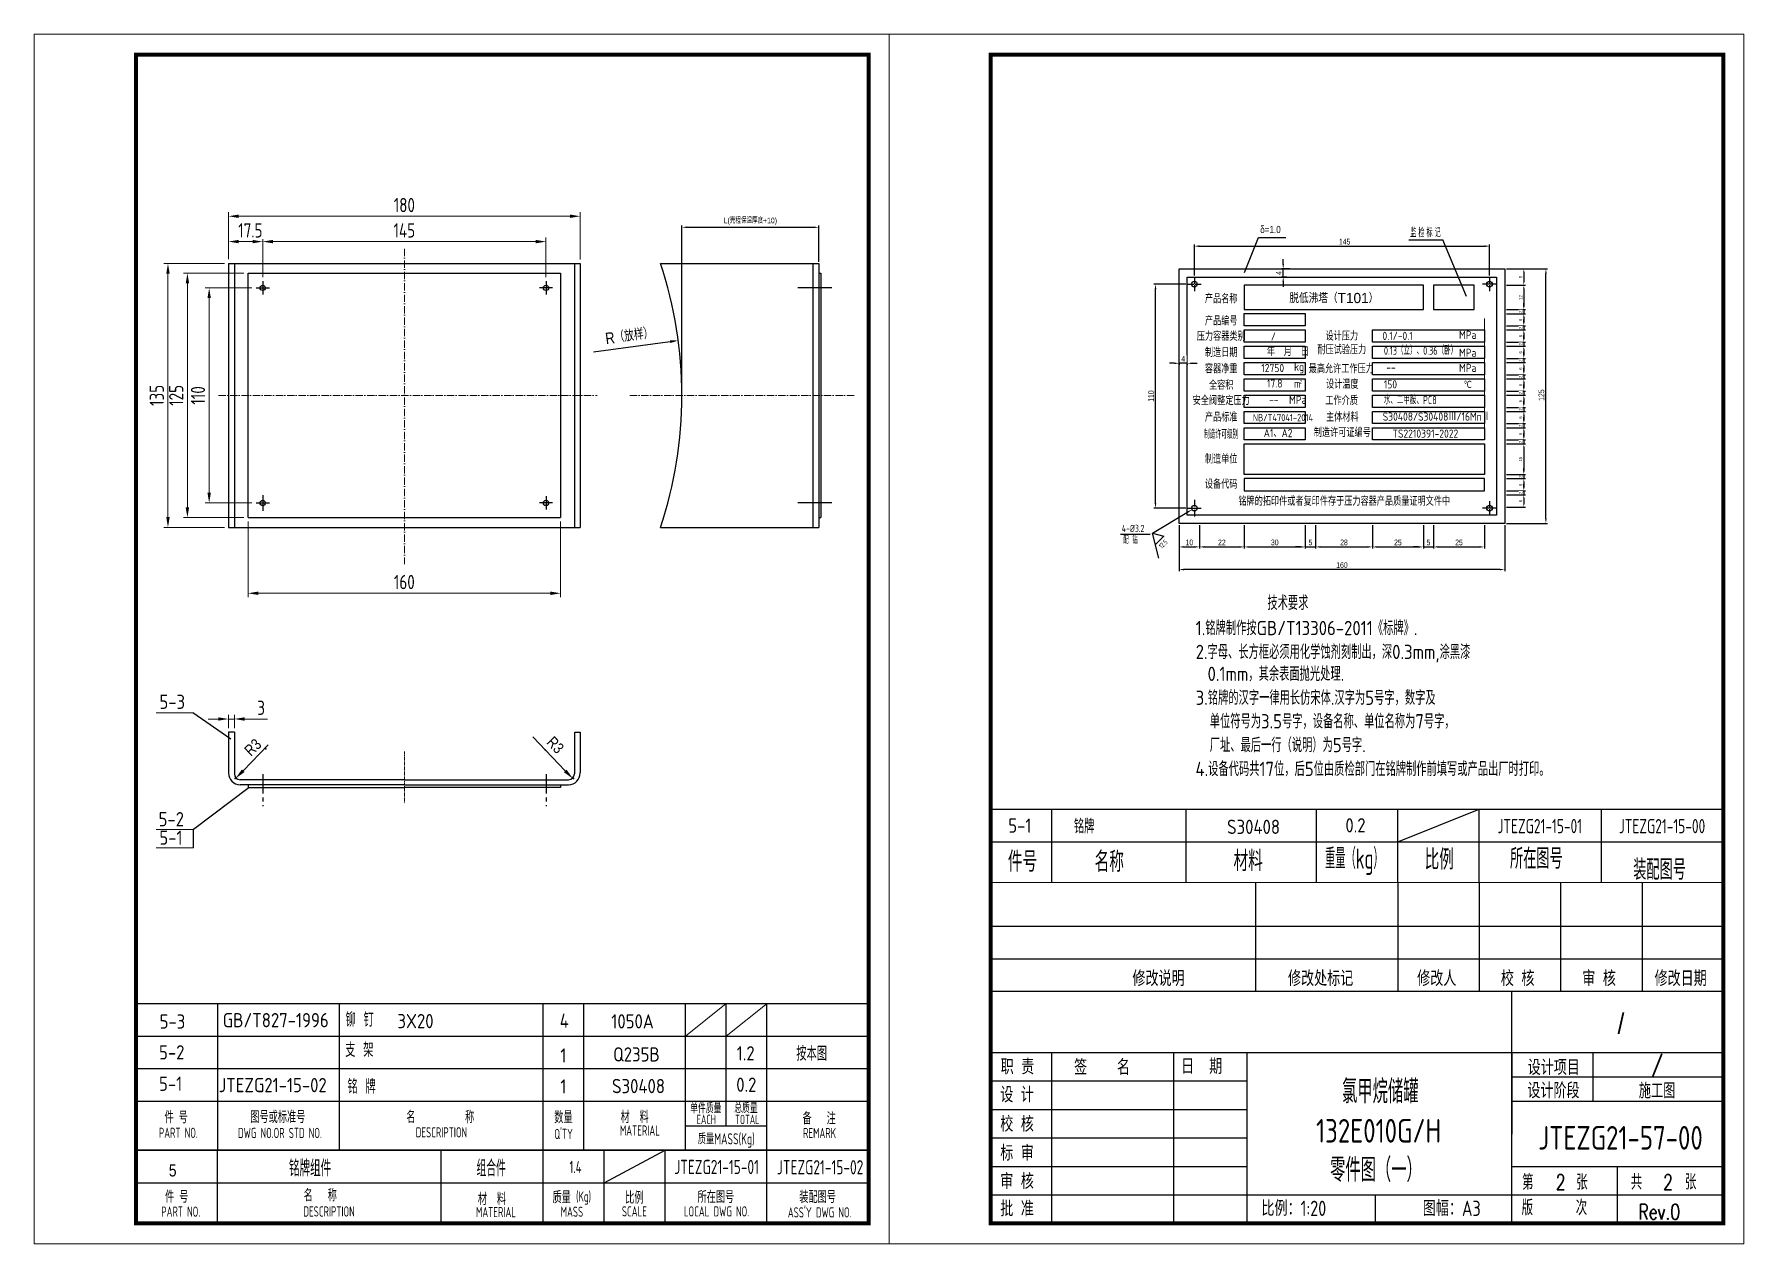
# Model space of a CAD drawing. Header units: millimetres. Extents: x 35105 to 485432, y -50286 to 1224.
# Drawn here: x 477032 to 485432, y -50233 to -44293 of the extents above; entities that cross this region are included whole.
import ezdxf
from ezdxf.enums import TextEntityAlignment as Align
from ezdxf.lldxf.tags import DXFTag

# ---------------------------------------------------------------- set-up
doc = ezdxf.new("R2010")
doc.units = ezdxf.units.MM
doc.linetypes.add('ACAD_ISO10W100', pattern=[18.7, 12, -3, 0.7, -3])
doc.linetypes.add('CENTER', pattern=[50.8, 31.75, -6.35, 6.35, -6.35])
doc.layers.get('0').update_dxf_attribs({"lineweight": 18})
doc.layers.get('Defpoints').update_dxf_attribs({"lineweight": 18})
for name, color, linetype, lineweight in [('04细实线', 1, 'Continuous', 13), ('CAXA1', 1, 'CENTER', 18), ('中心线', 1, 'ACAD_ISO10W100', 18), ('标注', 3, 'Continuous', 18)]:
    doc.layers.add(name, color=color, linetype=linetype, lineweight=lineweight)
for name, color, linetype in [('11', 1, 'CENTER'), ('12', 2, 'Continuous'), ('13', 3, 'Continuous'), ('15', 4, 'HIDDEN'), ('16DIM', 3, 'Continuous'), ('1轮廓实线层', 7, 'Continuous'), ('BORDER', 7, 'Continuous'), ('DIM', 6, 'Continuous'), ('TXT', 3, 'Continuous'), ('中粗线', 7, 'Continuous')]:
    doc.layers.add(name, color=color, linetype=linetype)
doc.styles.add('HGCAD', font='HGCAD.SHX', dxfattribs={"width": 0.75, "bigfont": 'HGCADHZ.SHX'})
doc.styles.add('HZ', font='gbenor.shx', dxfattribs={"width": 0.9, "bigfont": 'gbcbig.shx'})
doc.styles.add('HZTXT', font='ascii.shx', dxfattribs={"width": 0.9, "bigfont": 'bdihz.shx'})
doc.styles.add('PC_TEXTSTYLE', font='romans.shx', dxfattribs={"width": 0.8, "bigfont": 'hzfs.shx'})
doc.styles.add('SBHZ', font='tcc_simp.shx', dxfattribs={"width": 0.85, "bigfont": 'tcc_hzdx.shx'})
doc.styles.get("Standard").update_dxf_attribs({"font": 'gbenor.shx', "width": 0.7, "bigfont": 'gbcbig.shx'})
tags = doc.linetypes.add('HIDDEN', pattern=[0.375, 0.25, -0.125]).pattern_tags.tags
tags[6:7] = [DXFTag(74, 4), DXFTag(75, 0), DXFTag(340, '0'), DXFTag(46, 1.0), DXFTag(50, 0.0), DXFTag(44, 0.0), DXFTag(45, 0.0)]
tags[4:5] = [DXFTag(74, 4), DXFTag(75, 0), DXFTag(340, '0'), DXFTag(46, 1.0), DXFTag(50, 0.0), DXFTag(44, 0.0), DXFTag(45, 0.0)]
doc.dimstyles.new('HGCAD$0', dxfattribs={"dimtxt": 3.5, "dimasz": 3, "dimexe": 1, "dimexo": 1, "dimgap": 1, "dimtad": 1, "dimdec": 1, "dimdsep": 46, "dimtxsty": 'HGCAD', "dimcen": 0, "dimadec": 1, "dimazin": 0, "dimtfac": 1, "dimtmove": 0, "dimatfit": 1, "dimfxl": 1, "dimtfill": 1, "dimarcsym": 1})
doc.dimstyles.new('LCR-1-20', dxfattribs={"dimscale": 20, "dimtxt": 3.5, "dimasz": 2.5, "dimexe": 1, "dimexo": 1, "dimgap": 1, "dimtad": 1, "dimdec": 1, "dimdsep": 46, "dimtxsty": 'HZ', "dimcen": 0, "dimclrd": 1, "dimclre": 1, "dimclrt": 1, "dimadec": 1, "dimazin": 2, "dimtm": 1e-09, "dimtfac": 0.5, "dimtdec": 1, "dimtmove": 0, "dimatfit": 3, "dimfxl": 1, "dimtfill": 1, "dimlwd": -1, "dimlwe": -1, "dimarcsym": 1})
doc.dimstyles.get("Standard").update_dxf_attribs({"dimscale": 10, "dimtxt": 3, "dimasz": 2, "dimexe": 2, "dimexo": 0.0625, "dimgap": 1, "dimtad": 0, "dimtih": 1, "dimtoh": 1, "dimdec": 4, "dimzin": 0, "dimdsep": 46, "dimtxsty": 'Standard', "dimcen": 0.09, "dimadec": 0, "dimazin": 0, "dimtfac": 1, "dimtdec": 4, "dimtofl": 0, "dimtmove": 0, "dimatfit": 3, "dimfxl": 1, "dimtolj": 1, "dimtzin": 0, "dimarcsym": 0})

msp = doc.modelspace()

# ---------------------------------------------------------------- texts
at = {"color": 3, "lineweight": 25, "style": 'HZ'}
for s, p in [('技术要求', (483091.36879, -47120.26155)), ('1.铭牌制作按GB/T13306-2011《标牌》.', (482738.90974, -47244.07228)), ('2.字母、长方框必须用化学蚀剂刻制出，深0.3mm,涂黑漆', (482738.90974, -47361.24946)), ('0.1mm，其余表面抛光处理.', (482797.32899, -47468.81347)), ('3.铭牌的汉字一律用长仿宋体.汉字为5号字，数字及', (482738.90974, -47586.45787)), ('单位符号为3.5号字，设备名称、单位名称为7号字，', (482808.10761, -47701.93446)), ('厂址、最后一行（说明）为5号字.', (482808.10761, -47818.63847)), ('4.设备代码共17位，后5位由质检部门在铭牌制作前填写或产品出厂时打印。', (482738.0801, -47935.91328))]:
    msp.add_text(s, height=70, dxfattribs=at).set_placement(p)
at = {"layer": '04细实线', "color": 3, "style": 'HZ'}
for s, height, p in [('5-3', 70, (477647.51093, -47606.20177)), ('5-2', 70, (477643.42118, -48182.6507)), ('5-1', 70, (477647.20823, -48273.36426)), ('铭牌', 70, (482140.36972, -48217.89712)), ('件号', 100, (481816.13605, -48405.50791)), ('名称', 100, (482242.4456, -48406.90828)), ('材料', 100, (482924.81579, -48403.05435)), ('比例', 100, (483863.87019, -48395.3827)), ('5-3', 70, (477648.53222, -49176.38368)), ('GB/T827-1996', 70, (477958.8576, -49169.76177)), ('铆 钉', 70, (478561.93983, -49167.33021)), ('3X20', 70, (478816.96667, -49174.25275)), ('4', 70, (479614.29587, -49172.01431)), ('1050A', 70, (479867.66995, -49175.53495)), ('5-2', 70, (477645.62931, -49327.69846)), ('支 架', 70, (478560.33511, -49315.61384)), ('1', 70, (479617.19879, -49343.1677)), ('Q235B', 70, (479876.90918, -49337.74176)), ('1.2', 70, (480483.89653, -49332.40163)), (' 按本图', 70, (480738.44411, -49333.54754)), ('5-1', 70, (477645.62931, -49481.91616)), ('铭 牌', 70, (478571.22265, -49495.22065)), ('1', 70, (479617.19879, -49495.12892)), ('S30408', 70, (479870.89789, -49493.39918)), ('0.2', 70, (480481.61622, -49486.61932))]:
    msp.add_text(s, height=height, dxfattribs=at).set_placement(p)
for s, p in [('5-1', (481875.20696, -48214.16667)), ('S30408', (483023.15582, -48220.2361)), ('0.2', (483524.13124, -48212.72401))]:
    msp.add_text(s, height=70, dxfattribs=at).set_placement(p, align=Align.CENTER)
at = {"layer": '04细实线', "color": 4, "style": 'HZ', "width": 0.8}
for s, p in [('JTEZG21-15-01', (484429.67957, -48216.62505)), ('JTEZG21-15-00', (485030.37366, -48216.79968)), ('JTEZG21-15-01', (480385.27253, -49890.64749)), ('JTEZG21-15-02', (480893.70641, -49891.98054))]:
    msp.add_text(s, height=70, dxfattribs=at).set_placement(p, align=Align.CENTER)
at = {"layer": '04细实线', "color": 3, "style": 'HZ'}
for s, width, p in [('重量（kg）', 0.7, (483374.39798, -48391.20654)), ('所在图号', 0.9, (484283.28936, -48391.20654)), ('装配图号', 0.9, (484888.63234, -48445.32993))]:
    msp.add_text(s, height=100, dxfattribs=dict(at, width=width)).set_placement(p)
msp.add_text('JTEZG21-15-02', height=70, dxfattribs=at).set_placement((478204.37578, -49453.38417), align=Align.MIDDLE)
at = {"layer": '13', "style": 'SBHZ', "width": 0.85}
msp.add_text('δ=1.0', height=35, dxfattribs=at).set_placement((483056.16902, -45251.56001), align=Align.MIDDLE_LEFT)
at = {"layer": '13'}
for s, height, style, p in [('产品名称', 40, 'HZ', (482864.2939, -45613.4913)), ('脱低沸塔（T101）', 50, 'SBHZ', (483417.66099, -45613.17332)), ('产品编号', 40, 'HZ', (482864.2939, -45722.46782)), ('压力容器类别', 40, 'HZ', (482864.2939, -45797.68011)), ('/', 40, 'HZ', (483120.51154, -45797.68011)), ('设计压力', 40, 'HZ', (483456.90577, -45796.68808)), ('制造日期', 40, 'HZ', (482864.2939, -45877.2706)), ('耐压试验压力', 40, 'HZ', (483456.90577, -45863.79267)), ('容器净重', 40, 'HZ', (482864.2939, -45957.24895)), ('最高允许工作压力', 40, 'HZ', (483454.18556, -45957.18022)), ('全容积', 40, 'HZ', (482864.2939, -46037.84027)), ('设计温度', 40, 'HZ', (483459.35941, -46033.33909)), ('安全阀整定压力', 40, 'HZ', (482864.2939, -46113.38582)), ('工作介质', 40, 'HZ', (483456.08656, -46113.60126)), ('产品标准', 40, 'HZ', (482864.2939, -46195.05903)), ('主体材料', 40, 'HZ', (483459.48037, -46194.65498)), ('制造许可证编号', 40, 'HZ', (483459.48037, -46270.15513)), ('制造单位', 40, 'HZ', (482864.2939, -46400.45813)), ('设备代码', 40, 'HZ', (482864.2939, -46524.23946))]:
    msp.add_text(s, height=height, dxfattribs=dict(at, style=style)).set_placement(p, align=Align.CENTER)
at = {"layer": '13', "style": 'HZ'}
for s, p in [('0.1/-0.1', (483656.8961, -45794.20646)), ('MPa', (484032.84662, -45789.29493)), ('年  月  日', (483088.50968, -45872.80316)), ('MPa', (484032.84662, -45877.14075)), ('12750', (483061.31672, -45952.28557)), ('kg', (483222.46625, -45946.38773)), ('--', (483675.249, -45948.6681)), ('MPa', (484032.84662, -45951.51666)), ('17.8', (483089.06983, -46027.97612)), ('m', (483222.46625, -46028.43298)), ('150', (483663.1234, -46032.5228)), ('--', (483099.7555, -46107.0824)), ('MPa', (483197.68105, -46108.43298)), ('S30408/S30408Ⅲ/16MnⅡ', (483657.93727, -46190.62857)), ('A1、A2', (483073.19249, -46271.66617)), ('TS2210391-2022', (483705.97466, -46274.27614)), ('铭牌的拓印件或者复印件存于压力容器产品质量证明文件中', (482948.97025, -46607.88992))]:
    msp.add_text(s, height=40, dxfattribs=at).set_placement(p)
at = {"layer": '13', "style": 'HZ', "width": 0.8}
for s, height, p in [('0.13（立）、0.36（卧）', 40, (483663.65269, -45866.57932)), ('水、二甲胺、PC8', 40, (483663.46476, -46109.50476)), ('NB/T47041-2014', 35, (483019.93803, -46193.25664))]:
    msp.add_text(s, height=height, dxfattribs=at).set_placement(p)
at = {"layer": '13', "width": 0.75}
for s, height, p in [('2', 20, (483249.72024, -46010.65323)), ('℃', 35, (484056.61313, -46029.92367)), ('配 钻', 35, (482383.52308, -46794.55923))]:
    msp.add_text(s, height=height, dxfattribs=at).set_placement(p)
at = {"layer": '13', "width": 0.7}
msp.add_text('制造许可级别', height=40, dxfattribs=at).set_placement((482864.2939, -46278.62209), align=Align.CENTER)
at = {"layer": '13', "width": 0.75}
msp.add_text('4-%%C3.2', height=35, dxfattribs=at).set_placement((482375.83222, -46719.66559), align=Align.MIDDLE_LEFT)
at = {"layer": '13', "color": 3, "ltscale": 0.8, "width": 0.75}
msp.add_text('12.5', height=25, rotation=44.043570813, dxfattribs=at).set_placement((482579.53673, -46796.62844), align=Align.MIDDLE)
at = {"layer": '13', "color": 3, "width": 0.75}
for s, height, p in [('单件质量', 51.007499, (480332.01985, -49563.98839)), ('总质量', 51.007499, (480529.21747, -49563.38397)), ('件 号', 60.008823, (477729.61543, -49608.6636)), ('图号或标准号', 60.008823, (478229.26071, -49606.69315)), ('名          称', 60.0088229, (479027.1105, -49607.21006)), ('数量', 60.008823, (479632.4157, -49608.75748)), ('材  料', 60.008823, (479982.46717, -49606.87092)), ('EACH', 46.006764, (480334.15166, -49622.09564)), ('TOTAL', 46.006764, (480536.13683, -49622.27216)), ('备   注', 60.008823, (480889.0484, -49613.61979)), ('PART NO.', 50.007352, (477740.30494, -49687.76971)), ('DWG NO.OR STD NO.', 50.0073524, (478239.57235, -49688.32128)), ('DESCRIPTION', 50.0073524, (479032.98888, -49685.3335)), ("Q'TY", 50.007352, (479633.38362, -49688.42768)), ('MATERIAL', 50.007352, (480008.06926, -49676.39498)), ('质量MASS(Kg)', 54.007941, (480432.53334, -49722.75936)), ('REMARK', 50.007352, (480890.99677, -49688.81381)), ('1.4', 60.008823, (479691.80842, -49855.32032)), ('件 号', 60.008823, (477732.30371, -49998.69703)), ('名   称', 60.008823, (478437.7514, -49991.56608)), ('材  料', 60.008823, (479281.05328, -50009.88436)), ('质量', 60.008823, (479623.73392, -50001.47479)), ('比例', 60.008823, (479981.15621, -50003.16125)), ('所在图号', 60.008823, (480381.21503, -49999.7997)), ('装配图号', 60.008823, (480881.28856, -49999.7997)), ('PART NO.', 50.007352, (477752.19446, -50074.72349)), ('DESCRIPTION', 50.0073524, (478480.93564, -50073.97809)), ('MATERIAL', 50.007352, (479301.23602, -50077.11534)), ('MASS', 50.007352, (479674.19077, -50075.42887)), ('SCALE', 50.007352, (479981.15621, -50073.75378)), ('LOCAL DWG NO.', 50.0073524, (480384.57882, -50073.75378)), ("ASS'Y DWG NO.", 50.0073524, (480891.37992, -50073.75378))]:
    msp.add_text(s, height=height, dxfattribs=at).set_placement(p, align=Align.MIDDLE)
at = {"layer": '13', "color": 3, "style": 'SBHZ', "width": 0.85}
msp.add_text('5', height=60.00882, dxfattribs=at).set_placement((477693.6325, -49902.12984))
at = {"layer": '13', "color": 3}
for s, height, width, p in [('铭牌组件', 80.011764, 0.9, (478283.93764, -49901.72382)), ('组合件', 80.011764, 0.75, (479205.64405, -49901.72382)), ('(Kg)', 50.007352, 0.75, (479694.55003, -50025.65334))]:
    msp.add_text(s, height=height, dxfattribs=dict(at, width=width)).set_placement(p)
at = {"layer": '16DIM', "color": 3, "insert": (479592.68479, -47783.49665), "char_height": 54.428134, "attachment_point": 5, "rotation": 313.93713476, "style": 'SBHZ'}
msp.add_mtext('R3', dxfattribs=at)
at = {"layer": 'TXT'}
for s, style, width, p in [('修改说明', 'HZTXT', 0.9, (482428.08102, -48967.32413)), ('修改处标记', 'HZTXT', 0.9, (483192.52069, -48967.32413)), ('修改人', 'HZTXT', 0.9, (483827.2179, -48967.32413)), ('校 核', 'HZTXT', 0.9, (484238.44038, -48967.32413)), ('审 核', 'HZTXT', 0.9, (484638.44038, -48967.32413)), ('修改日期', 'HZTXT', 0.9, (484993.55032, -48967.32413)), ('职 责', 'HZTXT', 0.9, (481780.80434, -49401.20163)), ('签    名', 'HZTXT', 0.9, (482141.50917, -49403.26641)), ('日  期', 'HZTXT', 0.9, (482667.72735, -49399.13658)), ('设计项目', 'HZTXT', 0.9, (484370.41657, -49404.13022)), ('设 计', 'HZTXT', 0.9, (481778.73797, -49538.21812)), ('设计阶段', 'HZTXT', 0.9, (484368.69588, -49518.12969)), ('校 核', 'HZTXT', 0.9, (481778.73797, -49682.37547)), ('标 审', 'HZTXT', 0.9, (481778.73797, -49824.52281)), ('审 核', 'HZTXT', 0.9, (481778.73797, -49963.41291)), ('第     张', 'PC_TEXTSTYLE', 0.75, (484342.77911, -49967.74591)), ('2', 'PC_TEXTSTYLE', 0.75, (484507.89487, -49967.74591)), ('共     张', 'PC_TEXTSTYLE', 0.75, (484876.92546, -49966.3709)), ('2', 'PC_TEXTSTYLE', 0.75, (485035.39514, -49967.74591)), ('批 准', 'HZTXT', 0.9, (481778.73797, -50098.0788)), ('比例：1:20', 'HZTXT', 0.9, (483061.85225, -50096.28251)), ('图幅：A3', 'HZTXT', 0.9, (483854.85238, -50096.28251)), ('版     次', 'PC_TEXTSTYLE', 0.75, (484340.47962, -50092.38524)), ('Rev.0', 'PC_TEXTSTYLE', 0.75, (484914.52251, -50113.32399))]:
    msp.add_text(s, height=75, dxfattribs=dict(at, style=style, width=width)).set_placement(p)
for s, height, style, width, p in [('/', 100, 'SBHZ', 0.9, (484828.34115, -49149.8984)), ('/', 75, 'PC_TEXTSTYLE', 0.8, (485006.02249, -49357.23206)), ('氯甲烷储罐', 116.000004, 'HZ', 0.9, (483645.95249, -49478.9807)), ('施工图', 75, 'PC_TEXTSTYLE', 0.8, (485006.02249, -49477.23206)), ('132E010G/H', 116.000004, 'HZ', 0.9, (483637.64156, -49677.70838)), ('JTEZG21-57-00', 116.0000038, 'HZ', 0.9, (484826.24062, -49712.14092)), ('零件图（一）', 116.000004, 'HZ', 0.9, (483624.59878, -49864.00559))]:
    msp.add_text(s, height=height, dxfattribs=dict(at, style=style, width=width)).set_placement(p, align=Align.MIDDLE)

# ---------------------------------------------------------------- blocks, each defined once
blk = doc.blocks.new('*D200')
at = {"color": 1, "transparency": 16777216}
for p, q in [((478102.2, -45538.5), (477871.8, -45538.5)), ((477891.8, -46544.5), (477891.8, -45588.5)), ((478102.2, -46594.5), (477871.8, -46594.5))]:
    blk.add_line(p, q, dxfattribs=at)
for points in [[(477883.5, -45588.5), (477900.2, -45588.5), (477891.8, -45538.5)], [(477883.5, -46544.5), (477900.2, -46544.5), (477891.8, -46594.5)]]:
    blk.add_solid(points, dxfattribs=at)
at = {"layer": 'Defpoints', "color": 0, "transparency": 16777216}
for p in [(477891.8, -45538.5), (478122.2, -45538.5), (478122.2, -46594.5)]:
    blk.add_point(p, dxfattribs=at)
at = {"color": 1, "transparency": 16777216, "insert": (477836.8, -46066.5), "char_height": 70, "attachment_point": 5, "rotation": 90, "style": 'HZ', "bg_fill": 3, "box_fill_scale": 1.1, "bg_fill_color": 256, "bg_fill_true_color": 13158600, "bg_fill_transparency": 3021393}
blk.add_mtext('110', dxfattribs=at)
blk = doc.blocks.new('*D201')
at = {"color": 1, "transparency": 16777216}
for p, q in [((477936.8, -47655.7), (477886.8, -47655.7)), ((477986.8, -47700.1), (477986.8, -47635.7)), ((477986.8, -47655.7), (478015.6, -47655.7)), ((478015.6, -47700.3), (478015.6, -47635.7)), ((478065.6, -47655.7), (478178.8, -47655.7))]:
    blk.add_line(p, q, dxfattribs=at)
for points in [[(477936.8, -47647.4), (477936.8, -47664), (477986.8, -47655.7)], [(478065.6, -47647.4), (478065.6, -47664), (478015.6, -47655.7)]]:
    blk.add_solid(points, dxfattribs=at)
at = {"layer": 'Defpoints', "color": 0, "transparency": 16777216}
for p in [(478015.6, -47655.7), (477986.8, -47720.1), (478015.6, -47720.3)]:
    blk.add_point(p, dxfattribs=at)
at = {"color": 1, "transparency": 16777216, "insert": (478147.2, -47600.7), "char_height": 70, "attachment_point": 5, "style": 'HZ', "bg_fill": 3, "box_fill_scale": 1.1, "bg_fill_color": 256, "bg_fill_true_color": 13158600, "bg_fill_transparency": 13769307}
blk.add_mtext('3', dxfattribs=at)
blk = doc.blocks.new('*D202')
at = {"color": 1, "transparency": 16777216}
for p, q in [((477986.8, -45291.2), (477986.8, -45166.8)), ((478036.8, -45186.8), (479664.8, -45186.8)), ((479714.8, -45398.5), (479714.8, -45166.8))]:
    blk.add_line(p, q, dxfattribs=at)
for points in [[(478036.8, -45178.5), (478036.8, -45195.1), (477986.8, -45186.8)], [(479664.8, -45178.5), (479664.8, -45195.1), (479714.8, -45186.8)]]:
    blk.add_solid(points, dxfattribs=at)
at = {"layer": 'Defpoints', "color": 0, "transparency": 16777216}
for p in [(479714.8, -45186.8), (477986.8, -45311.2), (479714.8, -45418.5)]:
    blk.add_point(p, dxfattribs=at)
at = {"color": 1, "transparency": 16777216, "insert": (478850.8, -45131.8), "char_height": 70, "attachment_point": 5, "style": 'HZ', "bg_fill": 3, "box_fill_scale": 1.1, "bg_fill_color": 256, "bg_fill_true_color": 13158600, "bg_fill_transparency": 13769292}
blk.add_mtext('180', dxfattribs=at)
blk = doc.blocks.new('*D203')
at = {"color": 1, "transparency": 16777216}
for p, q in [((478154.8, -45330.3), (478154.8, -45331.2)), ((478204.8, -45311.2), (479496.8, -45311.2)), ((479546.8, -45485.8), (479546.8, -45291.2))]:
    blk.add_line(p, q, dxfattribs=at)
for points in [[(478204.8, -45302.9), (478204.8, -45319.6), (478154.8, -45311.2)], [(479496.8, -45302.9), (479496.8, -45319.6), (479546.8, -45311.2)]]:
    blk.add_solid(points, dxfattribs=at)
at = {"layer": 'Defpoints', "color": 0, "transparency": 16777216}
for p in [(478154.8, -45310.3), (479546.8, -45311.2), (479546.8, -45505.8)]:
    blk.add_point(p, dxfattribs=at)
at = {"color": 1, "transparency": 16777216, "insert": (478850.8, -45256.2), "char_height": 70, "attachment_point": 5, "style": 'HZ', "bg_fill": 3, "box_fill_scale": 1.1, "bg_fill_color": 256, "bg_fill_true_color": 13158600, "bg_fill_transparency": 13769287}
blk.add_mtext('145', dxfattribs=at)
blk = doc.blocks.new('*D204')
at = {"color": 1, "transparency": 16777216}
for p, q in [((477986.8, -45397.1), (477986.8, -45291.2)), ((478036.8, -45311.2), (478104.8, -45311.2)), ((478154.8, -45485.8), (478154.8, -45291.2))]:
    blk.add_line(p, q, dxfattribs=at)
for points in [[(478036.8, -45302.9), (478036.8, -45319.6), (477986.8, -45311.2)], [(478104.8, -45302.9), (478104.8, -45319.6), (478154.8, -45311.2)]]:
    blk.add_solid(points, dxfattribs=at)
at = {"layer": 'Defpoints', "color": 0, "transparency": 16777216}
for p in [(477986.8, -45417.1), (478154.8, -45505.8)]:
    blk.add_point(p, dxfattribs=at)
at = {"color": 1, "transparency": 16777216, "insert": (478094.2, -45256.2), "char_height": 70, "attachment_point": 5, "style": 'HZ', "bg_fill": 3, "box_fill_scale": 1.1, "bg_fill_color": 256, "bg_fill_true_color": 13158600, "bg_fill_transparency": 13769687}
blk.add_mtext('17.5', dxfattribs=at)
at = {"layer": 'Defpoints', "color": 0, "transparency": 16777216}
blk.add_point((478154.8, -45311.2), dxfattribs=at)
blk = doc.blocks.new('*D242')
at = {"color": 1, "transparency": 16777216}
for p, q in [((478062.8, -45466.5), (477764.9, -45466.5)), ((477784.9, -45516.5), (477784.9, -46616.5)), ((478062.8, -46666.5), (477764.9, -46666.5))]:
    blk.add_line(p, q, dxfattribs=at)
for points in [[(477776.5, -45516.5), (477793.2, -45516.5), (477784.9, -45466.5)], [(477776.5, -46616.5), (477793.2, -46616.5), (477784.9, -46666.5)]]:
    blk.add_solid(points, dxfattribs=at)
at = {"layer": 'Defpoints', "color": 0, "transparency": 16777216}
for p in [(478082.8, -45466.5), (477784.9, -46666.5), (478082.8, -46666.5)]:
    blk.add_point(p, dxfattribs=at)
at = {"color": 1, "transparency": 16777216, "insert": (477729.9, -46066.5), "char_height": 70, "attachment_point": 5, "rotation": 90, "style": 'HZ', "bg_fill": 3, "box_fill_scale": 1.1, "bg_fill_color": 256, "bg_fill_true_color": 13158600, "bg_fill_transparency": 13769272}
blk.add_mtext('125', dxfattribs=at)
blk = doc.blocks.new('*D205')
at = {"layer": 'Defpoints', "color": 0, "ltscale": 8, "transparency": 16777216}
for p in [(480887, -45240.9), (480887, -45418.5), (480215, -46066.5)]:
    blk.add_point(p, dxfattribs=at)
at = {"layer": '标注', "color": 0, "lineweight": -2, "ltscale": 8, "transparency": 16777216}
for p, q in [((480215, -46058.5), (480215, -45232.9)), ((480239, -45240.9), (480863, -45240.9)), ((480887, -45410.5), (480887, -45232.9))]:
    blk.add_line(p, q, dxfattribs=at)
at = {"layer": '标注', "color": 0, "ltscale": 8, "transparency": 16777216}
for points in [[(480239, -45236.9), (480239, -45244.9), (480215, -45240.9)], [(480863, -45236.9), (480863, -45244.9), (480887, -45240.9)]]:
    blk.add_solid(points, dxfattribs=at)
at = {"layer": '标注', "color": 0, "ltscale": 8, "transparency": 16777216, "insert": (480551, -45211.6), "char_height": 28, "attachment_point": 5, "style": 'HGCAD', "bg_fill": 3, "box_fill_scale": 1.1, "bg_fill_color": 256, "bg_fill_true_color": 13158600, "bg_fill_transparency": 2628122}
blk.add_mtext('L(壳程保温厚度+10)', dxfattribs=at)
blk = doc.blocks.new('*D243')
at = {"color": 1, "transparency": 16777216}
for p, q in [((478082.8, -46686.5), (478082.8, -47058.2)), ((479618.8, -46686.5), (479618.8, -47058.2)), ((479568.8, -47038.2), (478132.8, -47038.2))]:
    blk.add_line(p, q, dxfattribs=at)
for points in [[(478132.8, -47029.9), (478132.8, -47046.5), (478082.8, -47038.2)], [(479568.8, -47029.9), (479568.8, -47046.5), (479618.8, -47038.2)]]:
    blk.add_solid(points, dxfattribs=at)
at = {"layer": 'Defpoints', "color": 0, "transparency": 16777216}
for p in [(478082.8, -46666.5), (479618.8, -46666.5), (478082.8, -47038.2)]:
    blk.add_point(p, dxfattribs=at)
at = {"color": 1, "transparency": 16777216, "insert": (478850.8, -46983.2), "char_height": 70, "attachment_point": 5, "style": 'HZ', "bg_fill": 3, "box_fill_scale": 1.1, "bg_fill_color": 256, "bg_fill_true_color": 13158600, "bg_fill_transparency": 13769262}
blk.add_mtext('160', dxfattribs=at)
blk = doc.blocks.new('*D244')
at = {"color": 1, "transparency": 16777216}
for p, q in [((477966.8, -45418.5), (477669.4, -45418.5)), ((477689.4, -45468.5), (477689.4, -46664.5)), ((477966.8, -46714.5), (477669.4, -46714.5))]:
    blk.add_line(p, q, dxfattribs=at)
for points in [[(477681.1, -45468.5), (477697.8, -45468.5), (477689.4, -45418.5)], [(477681.1, -46664.5), (477697.8, -46664.5), (477689.4, -46714.5)]]:
    blk.add_solid(points, dxfattribs=at)
at = {"layer": 'Defpoints', "color": 0, "transparency": 16777216}
for p in [(477986.8, -45418.5), (477689.4, -46714.5), (477986.8, -46714.5)]:
    blk.add_point(p, dxfattribs=at)
at = {"color": 1, "transparency": 16777216, "insert": (477634.4, -46066.5), "char_height": 70, "attachment_point": 5, "rotation": 90, "style": 'HZ', "bg_fill": 3, "box_fill_scale": 1.1, "bg_fill_color": 256, "bg_fill_true_color": 13158600, "bg_fill_transparency": 5511731}
blk.add_mtext('135', dxfattribs=at)
blk = doc.blocks.new('*D206')
at = {"layer": 'Defpoints', "color": 0, "ltscale": 8, "transparency": 16777216}
for p in [(482541.6, -45520.2), (482698.6, -45520.2), (482698.6, -46620.2)]:
    blk.add_point(p, dxfattribs=at)
at = {"layer": '标注', "color": 0, "lineweight": -2, "ltscale": 8, "transparency": 16777216}
for p, q in [((482690.6, -45520.2), (482533.6, -45520.2)), ((482541.6, -46596.2), (482541.6, -45544.2)), ((482690.6, -46620.2), (482533.6, -46620.2))]:
    blk.add_line(p, q, dxfattribs=at)
at = {"layer": '标注', "color": 0, "ltscale": 8, "transparency": 16777216}
for points in [[(482537.6, -45544.2), (482545.6, -45544.2), (482541.6, -45520.2)], [(482537.6, -46596.2), (482545.6, -46596.2), (482541.6, -46620.2)]]:
    blk.add_solid(points, dxfattribs=at)
at = {"layer": '标注', "color": 0, "ltscale": 8, "transparency": 16777216, "insert": (482519.6, -46069.9), "char_height": 28, "attachment_point": 5, "rotation": 90, "style": 'HGCAD', "bg_fill": 3, "box_fill_scale": 1.1, "bg_fill_color": 256, "bg_fill_true_color": 13158600, "bg_fill_transparency": 2067}
blk.add_mtext('110', dxfattribs=at)
blk = doc.blocks.new('*D207')
at = {"layer": 'Defpoints', "color": 0, "ltscale": 8, "transparency": 16777216}
for p in [(484182.7, -45333.7), (482732.7, -45486.1), (484182.7, -45486.1)]:
    blk.add_point(p, dxfattribs=at)
at = {"layer": '标注', "color": 0, "lineweight": -2, "ltscale": 8, "transparency": 16777216}
for p, q in [((482732.7, -45478.1), (482732.7, -45325.7)), ((482756.7, -45333.7), (484158.7, -45333.7)), ((484182.7, -45478.1), (484182.7, -45325.7))]:
    blk.add_line(p, q, dxfattribs=at)
at = {"layer": '标注', "color": 0, "ltscale": 8, "transparency": 16777216}
for points in [[(482756.7, -45329.7), (482756.7, -45337.7), (482732.7, -45333.7)], [(484158.7, -45329.7), (484158.7, -45337.7), (484182.7, -45333.7)]]:
    blk.add_solid(points, dxfattribs=at)
at = {"layer": '标注', "color": 0, "ltscale": 8, "transparency": 16777216, "insert": (483471, -45311.7), "char_height": 28, "attachment_point": 5, "style": 'HGCAD', "bg_fill": 3, "box_fill_scale": 1.1, "bg_fill_color": 256, "bg_fill_true_color": 13158600, "bg_fill_transparency": 6282}
blk.add_mtext('145', dxfattribs=at)
blk = doc.blocks.new('*D208')
at = {"layer": 'Defpoints', "color": 0, "ltscale": 8, "transparency": 16777216}
for p in [(484257.7, -45445.2), (484459.7, -45445.2), (484257.7, -46695.2)]:
    blk.add_point(p, dxfattribs=at)
at = {"layer": '标注', "color": 0, "lineweight": -2, "ltscale": 8, "transparency": 16777216}
for p, q in [((484265.7, -45445.2), (484467.7, -45445.2)), ((484459.7, -46671.2), (484459.7, -45469.2)), ((484265.7, -46695.2), (484467.7, -46695.2))]:
    blk.add_line(p, q, dxfattribs=at)
at = {"layer": '标注', "color": 0, "ltscale": 8, "transparency": 16777216}
for points in [[(484455.7, -45469.2), (484463.7, -45469.2), (484459.7, -45445.2)], [(484455.7, -46671.2), (484463.7, -46671.2), (484459.7, -46695.2)]]:
    blk.add_solid(points, dxfattribs=at)
at = {"layer": '标注', "color": 0, "ltscale": 8, "transparency": 16777216, "insert": (484437.7, -46065.2), "char_height": 28, "attachment_point": 5, "rotation": 90, "style": 'HGCAD', "bg_fill": 3, "box_fill_scale": 1.1, "bg_fill_color": 256, "bg_fill_true_color": 13158600, "bg_fill_transparency": 2832}
blk.add_mtext('125', dxfattribs=at)
blk = doc.blocks.new('*D209')
at = {"layer": 'Defpoints', "color": 0, "ltscale": 8, "transparency": 16777216}
for p in [(484257.7, -45445.2), (484257.7, -45525.2)]:
    blk.add_point(p, dxfattribs=at)
at = {"layer": '标注', "color": 0, "lineweight": -2, "ltscale": 8, "transparency": 16777216}
for p, q in [((484265.7, -45445.2), (484359.2, -45445.2)), ((484265.7, -45525.2), (484359.2, -45525.2)), ((484351.2, -45461.2), (484351.2, -45509.2))]:
    blk.add_line(p, q, dxfattribs=at)
at = {"layer": '标注', "color": 0, "ltscale": 8, "transparency": 16777216}
for points in [[(484348.5, -45461.2), (484353.9, -45461.2), (484351.2, -45445.2)], [(484348.5, -45509.2), (484353.9, -45509.2), (484351.2, -45525.2)]]:
    blk.add_solid(points, dxfattribs=at)
at = {"layer": '标注', "color": 0, "ltscale": 8, "transparency": 16777216, "insert": (484335.2, -45485.2), "char_height": 16, "attachment_point": 5, "rotation": 90, "style": 'HGCAD', "bg_fill": 3, "box_fill_scale": 1.1, "bg_fill_color": 256, "bg_fill_true_color": 13158600, "bg_fill_transparency": 5017}
blk.add_mtext('8', dxfattribs=at)
at = {"layer": 'Defpoints', "color": 0, "ltscale": 8, "transparency": 16777216}
blk.add_point((484351.2, -45525.2), dxfattribs=at)
blk = doc.blocks.new('*D210')
at = {"layer": 'Defpoints', "color": 0, "ltscale": 8, "transparency": 16777216}
for p in [(484257.7, -45525.2), (484257.7, -45645.2), (484351.2, -45645.2)]:
    blk.add_point(p, dxfattribs=at)
at = {"layer": '标注', "color": 0, "lineweight": -2, "ltscale": 8, "transparency": 16777216}
for p, q in [((484265.7, -45525.2), (484359.2, -45525.2)), ((484351.2, -45541.2), (484351.2, -45629.2)), ((484265.7, -45645.2), (484359.2, -45645.2))]:
    blk.add_line(p, q, dxfattribs=at)
at = {"layer": '标注', "color": 0, "ltscale": 8, "transparency": 16777216}
for points in [[(484348.5, -45541.2), (484353.9, -45541.2), (484351.2, -45525.2)], [(484348.5, -45629.2), (484353.9, -45629.2), (484351.2, -45645.2)]]:
    blk.add_solid(points, dxfattribs=at)
at = {"layer": '标注', "color": 0, "ltscale": 8, "transparency": 16777216, "insert": (484335.2, -45585.2), "char_height": 16, "attachment_point": 5, "rotation": 90, "style": 'HGCAD', "bg_fill": 3, "box_fill_scale": 1.1, "bg_fill_color": 256, "bg_fill_true_color": 13158600, "bg_fill_transparency": 4817}
blk.add_mtext('12', dxfattribs=at)
blk = doc.blocks.new('*D211')
at = {"layer": 'Defpoints', "color": 0, "ltscale": 8, "transparency": 16777216}
for p in [(484257.7, -45645.2), (484257.7, -45665.2)]:
    blk.add_point(p, dxfattribs=at)
at = {"layer": '标注', "color": 0, "lineweight": -2, "ltscale": 8, "transparency": 16777216}
for p, q in [((484265.7, -45645.2), (484359.2, -45645.2)), ((484265.7, -45665.2), (484359.2, -45665.2)), ((484351.2, -45629.2), (484351.2, -45613.2)), ((484351.2, -45645.2), (484351.2, -45665.2)), ((484351.2, -45681.2), (484351.2, -45697.2))]:
    blk.add_line(p, q, dxfattribs=at)
at = {"layer": '标注', "color": 0, "ltscale": 8, "transparency": 16777216}
for points in [[(484348.5, -45629.2), (484353.9, -45629.2), (484351.2, -45645.2)], [(484348.5, -45681.2), (484353.9, -45681.2), (484351.2, -45665.2)]]:
    blk.add_solid(points, dxfattribs=at)
at = {"layer": '标注', "color": 0, "ltscale": 8, "transparency": 16777216, "insert": (484335.2, -45655.2), "char_height": 16, "attachment_point": 5, "rotation": 90, "style": 'HGCAD', "bg_fill": 3, "box_fill_scale": 1.1, "bg_fill_color": 256, "bg_fill_true_color": 13158600, "bg_fill_transparency": 7447}
blk.add_mtext('2', dxfattribs=at)
at = {"layer": 'Defpoints', "color": 0, "ltscale": 8, "transparency": 16777216}
blk.add_point((484351.2, -45665.2), dxfattribs=at)
blk = doc.blocks.new('*D212')
at = {"layer": 'Defpoints', "color": 0, "ltscale": 8, "transparency": 16777216}
for p in [(484257.7, -45665.2), (484257.7, -45725.2)]:
    blk.add_point(p, dxfattribs=at)
at = {"layer": '标注', "color": 0, "lineweight": -2, "ltscale": 8, "transparency": 16777216}
for p, q in [((484265.7, -45665.2), (484359.2, -45665.2)), ((484351.2, -45681.2), (484351.2, -45709.2)), ((484265.7, -45725.2), (484359.2, -45725.2))]:
    blk.add_line(p, q, dxfattribs=at)
at = {"layer": '标注', "color": 0, "ltscale": 8, "transparency": 16777216}
for points in [[(484348.5, -45681.2), (484353.9, -45681.2), (484351.2, -45665.2)], [(484348.5, -45709.2), (484353.9, -45709.2), (484351.2, -45725.2)]]:
    blk.add_solid(points, dxfattribs=at)
at = {"layer": '标注', "color": 0, "ltscale": 8, "transparency": 16777216, "insert": (484335.2, -45695.2), "char_height": 16, "attachment_point": 5, "rotation": 90, "style": 'HGCAD', "bg_fill": 3, "box_fill_scale": 1.1, "bg_fill_color": 256, "bg_fill_true_color": 13158600, "bg_fill_transparency": 6002}
blk.add_mtext('6', dxfattribs=at)
at = {"layer": 'Defpoints', "color": 0, "ltscale": 8, "transparency": 16777216}
blk.add_point((484351.2, -45725.2), dxfattribs=at)
blk = doc.blocks.new('*D213')
at = {"layer": 'Defpoints', "color": 0, "ltscale": 8, "transparency": 16777216}
for p in [(484257.7, -45725.2), (484257.7, -45745.2)]:
    blk.add_point(p, dxfattribs=at)
at = {"layer": '标注', "color": 0, "lineweight": -2, "ltscale": 8, "transparency": 16777216}
for p, q in [((484351.2, -45709.2), (484351.2, -45693.2)), ((484265.7, -45725.2), (484359.2, -45725.2)), ((484265.7, -45745.2), (484359.2, -45745.2)), ((484351.2, -45725.2), (484351.2, -45745.2)), ((484351.2, -45761.2), (484351.2, -45777.2))]:
    blk.add_line(p, q, dxfattribs=at)
at = {"layer": '标注', "color": 0, "ltscale": 8, "transparency": 16777216}
for points in [[(484348.5, -45709.2), (484353.9, -45709.2), (484351.2, -45725.2)], [(484348.5, -45761.2), (484353.9, -45761.2), (484351.2, -45745.2)]]:
    blk.add_solid(points, dxfattribs=at)
at = {"layer": '标注', "color": 0, "ltscale": 8, "transparency": 16777216, "insert": (484335.2, -45735.2), "char_height": 16, "attachment_point": 5, "rotation": 90, "style": 'HGCAD', "bg_fill": 3, "box_fill_scale": 1.1, "bg_fill_color": 256, "bg_fill_true_color": 13158600, "bg_fill_transparency": 6387}
blk.add_mtext('2', dxfattribs=at)
at = {"layer": 'Defpoints', "color": 0, "ltscale": 8, "transparency": 16777216}
blk.add_point((484351.2, -45745.2), dxfattribs=at)
blk = doc.blocks.new('*D214')
at = {"layer": 'Defpoints', "color": 0, "ltscale": 8, "transparency": 16777216}
for p in [(484257.7, -45745.2), (484257.7, -45805.2)]:
    blk.add_point(p, dxfattribs=at)
at = {"layer": '标注', "color": 0, "lineweight": -2, "ltscale": 8, "transparency": 16777216}
for p, q in [((484265.7, -45745.2), (484359.2, -45745.2)), ((484351.2, -45761.2), (484351.2, -45789.2)), ((484265.7, -45805.2), (484359.2, -45805.2))]:
    blk.add_line(p, q, dxfattribs=at)
at = {"layer": '标注', "color": 0, "ltscale": 8, "transparency": 16777216}
for points in [[(484348.5, -45761.2), (484353.9, -45761.2), (484351.2, -45745.2)], [(484348.5, -45789.2), (484353.9, -45789.2), (484351.2, -45805.2)]]:
    blk.add_solid(points, dxfattribs=at)
at = {"layer": '标注', "color": 0, "ltscale": 8, "transparency": 16777216, "insert": (484335.2, -45775.2), "char_height": 16, "attachment_point": 5, "rotation": 90, "style": 'HGCAD', "bg_fill": 3, "box_fill_scale": 1.1, "bg_fill_color": 256, "bg_fill_true_color": 13158600, "bg_fill_transparency": 242}
blk.add_mtext('6', dxfattribs=at)
at = {"layer": 'Defpoints', "color": 0, "ltscale": 8, "transparency": 16777216}
blk.add_point((484351.2, -45805.2), dxfattribs=at)
blk = doc.blocks.new('*D215')
at = {"layer": 'Defpoints', "color": 0, "ltscale": 8, "transparency": 16777216}
for p in [(484257.7, -45805.2), (484257.7, -45825.2)]:
    blk.add_point(p, dxfattribs=at)
at = {"layer": '标注', "color": 0, "lineweight": -2, "ltscale": 8, "transparency": 16777216}
for p, q in [((484351.2, -45789.2), (484351.2, -45773.2)), ((484265.7, -45805.2), (484359.2, -45805.2)), ((484265.7, -45825.2), (484359.2, -45825.2)), ((484351.2, -45805.2), (484351.2, -45825.2)), ((484351.2, -45841.2), (484351.2, -45857.2))]:
    blk.add_line(p, q, dxfattribs=at)
at = {"layer": '标注', "color": 0, "ltscale": 8, "transparency": 16777216}
for points in [[(484348.5, -45789.2), (484353.9, -45789.2), (484351.2, -45805.2)], [(484348.5, -45841.2), (484353.9, -45841.2), (484351.2, -45825.2)]]:
    blk.add_solid(points, dxfattribs=at)
at = {"layer": '标注', "color": 0, "ltscale": 8, "transparency": 16777216, "insert": (484335.2, -45815.2), "char_height": 16, "attachment_point": 5, "rotation": 90, "style": 'HGCAD', "bg_fill": 3, "box_fill_scale": 1.1, "bg_fill_color": 256, "bg_fill_true_color": 13158600, "bg_fill_transparency": 7712}
blk.add_mtext('2', dxfattribs=at)
at = {"layer": 'Defpoints', "color": 0, "ltscale": 8, "transparency": 16777216}
blk.add_point((484351.2, -45825.2), dxfattribs=at)
blk = doc.blocks.new('*D216')
at = {"layer": 'Defpoints', "color": 0, "ltscale": 8, "transparency": 16777216}
for p in [(484257.7, -45825.2), (484257.7, -45885.2)]:
    blk.add_point(p, dxfattribs=at)
at = {"layer": '标注', "color": 0, "lineweight": -2, "ltscale": 8, "transparency": 16777216}
for p, q in [((484265.7, -45825.2), (484359.2, -45825.2)), ((484351.2, -45841.2), (484351.2, -45869.2)), ((484265.7, -45885.2), (484359.2, -45885.2))]:
    blk.add_line(p, q, dxfattribs=at)
at = {"layer": '标注', "color": 0, "ltscale": 8, "transparency": 16777216}
for points in [[(484348.5, -45841.2), (484353.9, -45841.2), (484351.2, -45825.2)], [(484348.5, -45869.2), (484353.9, -45869.2), (484351.2, -45885.2)]]:
    blk.add_solid(points, dxfattribs=at)
at = {"layer": '标注', "color": 0, "ltscale": 8, "transparency": 16777216, "insert": (484335.2, -45855.2), "char_height": 16, "attachment_point": 5, "rotation": 90, "style": 'HGCAD', "bg_fill": 3, "box_fill_scale": 1.1, "bg_fill_color": 256, "bg_fill_true_color": 13158600, "bg_fill_transparency": 5082}
blk.add_mtext('6', dxfattribs=at)
at = {"layer": 'Defpoints', "color": 0, "ltscale": 8, "transparency": 16777216}
blk.add_point((484351.2, -45885.2), dxfattribs=at)
blk = doc.blocks.new('*D217')
at = {"layer": 'Defpoints', "color": 0, "ltscale": 8, "transparency": 16777216}
for p in [(484257.7, -45885.2), (484257.7, -45905.2)]:
    blk.add_point(p, dxfattribs=at)
at = {"layer": '标注', "color": 0, "lineweight": -2, "ltscale": 8, "transparency": 16777216}
for p, q in [((484351.2, -45869.2), (484351.2, -45853.2)), ((484265.7, -45885.2), (484359.2, -45885.2)), ((484265.7, -45905.2), (484359.2, -45905.2)), ((484351.2, -45885.2), (484351.2, -45905.2)), ((484351.2, -45921.2), (484351.2, -45937.2))]:
    blk.add_line(p, q, dxfattribs=at)
at = {"layer": '标注', "color": 0, "ltscale": 8, "transparency": 16777216}
for points in [[(484348.5, -45869.2), (484353.9, -45869.2), (484351.2, -45885.2)], [(484348.5, -45921.2), (484353.9, -45921.2), (484351.2, -45905.2)]]:
    blk.add_solid(points, dxfattribs=at)
at = {"layer": '标注', "color": 0, "ltscale": 8, "transparency": 16777216, "insert": (484335.2, -45895.2), "char_height": 16, "attachment_point": 5, "rotation": 90, "style": 'HGCAD', "bg_fill": 3, "box_fill_scale": 1.1, "bg_fill_color": 256, "bg_fill_true_color": 13158600, "bg_fill_transparency": 47}
blk.add_mtext('2', dxfattribs=at)
at = {"layer": 'Defpoints', "color": 0, "ltscale": 8, "transparency": 16777216}
blk.add_point((484351.2, -45905.2), dxfattribs=at)
blk = doc.blocks.new('*D218')
at = {"layer": 'Defpoints', "color": 0, "ltscale": 8, "transparency": 16777216}
for p in [(484257.7, -45905.2), (484257.7, -45965.2)]:
    blk.add_point(p, dxfattribs=at)
at = {"layer": '标注', "color": 0, "lineweight": -2, "ltscale": 8, "transparency": 16777216}
for p, q in [((484265.7, -45905.2), (484359.2, -45905.2)), ((484351.2, -45921.2), (484351.2, -45949.2)), ((484265.7, -45965.2), (484359.2, -45965.2))]:
    blk.add_line(p, q, dxfattribs=at)
at = {"layer": '标注', "color": 0, "ltscale": 8, "transparency": 16777216}
for points in [[(484348.5, -45921.2), (484353.9, -45921.2), (484351.2, -45905.2)], [(484348.5, -45949.2), (484353.9, -45949.2), (484351.2, -45965.2)]]:
    blk.add_solid(points, dxfattribs=at)
at = {"layer": '标注', "color": 0, "ltscale": 8, "transparency": 16777216, "insert": (484335.2, -45935.2), "char_height": 16, "attachment_point": 5, "rotation": 90, "style": 'HGCAD', "bg_fill": 3, "box_fill_scale": 1.1, "bg_fill_color": 256, "bg_fill_true_color": 13158600, "bg_fill_transparency": 687}
blk.add_mtext('6', dxfattribs=at)
at = {"layer": 'Defpoints', "color": 0, "ltscale": 8, "transparency": 16777216}
blk.add_point((484351.2, -45965.2), dxfattribs=at)
blk = doc.blocks.new('*D219')
at = {"layer": 'Defpoints', "color": 0, "ltscale": 8, "transparency": 16777216}
for p in [(484257.7, -45965.2), (484257.7, -45985.2)]:
    blk.add_point(p, dxfattribs=at)
at = {"layer": '标注', "color": 0, "lineweight": -2, "ltscale": 8, "transparency": 16777216}
for p, q in [((484351.2, -45949.2), (484351.2, -45933.2)), ((484265.7, -45965.2), (484359.2, -45965.2)), ((484265.7, -45985.2), (484359.2, -45985.2)), ((484351.2, -45965.2), (484351.2, -45985.2)), ((484351.2, -46001.2), (484351.2, -46017.2))]:
    blk.add_line(p, q, dxfattribs=at)
at = {"layer": '标注', "color": 0, "ltscale": 8, "transparency": 16777216}
for points in [[(484348.5, -45949.2), (484353.9, -45949.2), (484351.2, -45965.2)], [(484348.5, -46001.2), (484353.9, -46001.2), (484351.2, -45985.2)]]:
    blk.add_solid(points, dxfattribs=at)
at = {"layer": '标注', "color": 0, "ltscale": 8, "transparency": 16777216, "insert": (484335.2, -45975.2), "char_height": 16, "attachment_point": 5, "rotation": 90, "style": 'HGCAD', "bg_fill": 3, "box_fill_scale": 1.1, "bg_fill_color": 256, "bg_fill_true_color": 13158600, "bg_fill_transparency": 3602}
blk.add_mtext('2', dxfattribs=at)
at = {"layer": 'Defpoints', "color": 0, "ltscale": 8, "transparency": 16777216}
blk.add_point((484351.2, -45985.2), dxfattribs=at)
blk = doc.blocks.new('*D220')
at = {"layer": 'Defpoints', "color": 0, "ltscale": 8, "transparency": 16777216}
for p in [(484257.7, -45985.2), (484257.7, -46045.2)]:
    blk.add_point(p, dxfattribs=at)
at = {"layer": '标注', "color": 0, "lineweight": -2, "ltscale": 8, "transparency": 16777216}
for p, q in [((484265.7, -45985.2), (484359.2, -45985.2)), ((484351.2, -46001.2), (484351.2, -46029.2)), ((484265.7, -46045.2), (484359.2, -46045.2))]:
    blk.add_line(p, q, dxfattribs=at)
at = {"layer": '标注', "color": 0, "ltscale": 8, "transparency": 16777216}
for points in [[(484348.5, -46001.2), (484353.9, -46001.2), (484351.2, -45985.2)], [(484348.5, -46029.2), (484353.9, -46029.2), (484351.2, -46045.2)]]:
    blk.add_solid(points, dxfattribs=at)
at = {"layer": '标注', "color": 0, "ltscale": 8, "transparency": 16777216, "insert": (484335.2, -46015.2), "char_height": 16, "attachment_point": 5, "rotation": 90, "style": 'HGCAD', "bg_fill": 3, "box_fill_scale": 1.1, "bg_fill_color": 256, "bg_fill_true_color": 13158600, "bg_fill_transparency": 5817}
blk.add_mtext('6', dxfattribs=at)
at = {"layer": 'Defpoints', "color": 0, "ltscale": 8, "transparency": 16777216}
blk.add_point((484351.2, -46045.2), dxfattribs=at)
blk = doc.blocks.new('*D221')
at = {"layer": 'Defpoints', "color": 0, "ltscale": 8, "transparency": 16777216}
for p in [(484257.7, -46045.2), (484257.7, -46065.2)]:
    blk.add_point(p, dxfattribs=at)
at = {"layer": '标注', "color": 0, "lineweight": -2, "ltscale": 8, "transparency": 16777216}
for p, q in [((484351.2, -46029.2), (484351.2, -46013.2)), ((484265.7, -46045.2), (484359.2, -46045.2)), ((484265.7, -46065.2), (484359.2, -46065.2)), ((484351.2, -46045.2), (484351.2, -46065.2)), ((484351.2, -46081.2), (484351.2, -46097.2))]:
    blk.add_line(p, q, dxfattribs=at)
at = {"layer": '标注', "color": 0, "ltscale": 8, "transparency": 16777216}
for points in [[(484348.5, -46029.2), (484353.9, -46029.2), (484351.2, -46045.2)], [(484348.5, -46081.2), (484353.9, -46081.2), (484351.2, -46065.2)]]:
    blk.add_solid(points, dxfattribs=at)
at = {"layer": '标注', "color": 0, "ltscale": 8, "transparency": 16777216, "insert": (484335.2, -46055.2), "char_height": 16, "attachment_point": 5, "rotation": 90, "style": 'HGCAD', "bg_fill": 3, "box_fill_scale": 1.1, "bg_fill_color": 256, "bg_fill_true_color": 13158600, "bg_fill_transparency": 702}
blk.add_mtext('2', dxfattribs=at)
at = {"layer": 'Defpoints', "color": 0, "ltscale": 8, "transparency": 16777216}
blk.add_point((484351.2, -46065.2), dxfattribs=at)
blk = doc.blocks.new('*D222')
at = {"layer": 'Defpoints', "color": 0, "ltscale": 8, "transparency": 16777216}
for p in [(484257.7, -46065.2), (484257.7, -46125.2)]:
    blk.add_point(p, dxfattribs=at)
at = {"layer": '标注', "color": 0, "lineweight": -2, "ltscale": 8, "transparency": 16777216}
for p, q in [((484265.7, -46065.2), (484359.2, -46065.2)), ((484351.2, -46081.2), (484351.2, -46109.2)), ((484265.7, -46125.2), (484359.2, -46125.2))]:
    blk.add_line(p, q, dxfattribs=at)
at = {"layer": '标注', "color": 0, "ltscale": 8, "transparency": 16777216}
for points in [[(484348.5, -46081.2), (484353.9, -46081.2), (484351.2, -46065.2)], [(484348.5, -46109.2), (484353.9, -46109.2), (484351.2, -46125.2)]]:
    blk.add_solid(points, dxfattribs=at)
at = {"layer": '标注', "color": 0, "ltscale": 8, "transparency": 16777216, "insert": (484335.2, -46095.2), "char_height": 16, "attachment_point": 5, "rotation": 90, "style": 'HGCAD', "bg_fill": 3, "box_fill_scale": 1.1, "bg_fill_color": 256, "bg_fill_true_color": 13158600, "bg_fill_transparency": 6602}
blk.add_mtext('6', dxfattribs=at)
at = {"layer": 'Defpoints', "color": 0, "ltscale": 8, "transparency": 16777216}
blk.add_point((484351.2, -46125.2), dxfattribs=at)
blk = doc.blocks.new('*D223')
at = {"layer": 'Defpoints', "color": 0, "ltscale": 8, "transparency": 16777216}
for p in [(484257.7, -46125.2), (484257.7, -46145.2)]:
    blk.add_point(p, dxfattribs=at)
at = {"layer": '标注', "color": 0, "lineweight": -2, "ltscale": 8, "transparency": 16777216}
for p, q in [((484351.2, -46109.2), (484351.2, -46093.2)), ((484265.7, -46125.2), (484359.2, -46125.2)), ((484265.7, -46145.2), (484359.2, -46145.2)), ((484351.2, -46125.2), (484351.2, -46145.2)), ((484351.2, -46161.2), (484351.2, -46177.2))]:
    blk.add_line(p, q, dxfattribs=at)
at = {"layer": '标注', "color": 0, "ltscale": 8, "transparency": 16777216}
for points in [[(484348.5, -46109.2), (484353.9, -46109.2), (484351.2, -46125.2)], [(484348.5, -46161.2), (484353.9, -46161.2), (484351.2, -46145.2)]]:
    blk.add_solid(points, dxfattribs=at)
at = {"layer": '标注', "color": 0, "ltscale": 8, "transparency": 16777216, "insert": (484335.2, -46135.2), "char_height": 16, "attachment_point": 5, "rotation": 90, "style": 'HGCAD', "bg_fill": 3, "box_fill_scale": 1.1, "bg_fill_color": 256, "bg_fill_true_color": 13158600, "bg_fill_transparency": 302}
blk.add_mtext('2', dxfattribs=at)
at = {"layer": 'Defpoints', "color": 0, "ltscale": 8, "transparency": 16777216}
blk.add_point((484351.2, -46145.2), dxfattribs=at)
blk = doc.blocks.new('*D224')
at = {"layer": 'Defpoints', "color": 0, "ltscale": 8, "transparency": 16777216}
for p in [(484257.7, -46145.2), (484257.7, -46205.2)]:
    blk.add_point(p, dxfattribs=at)
at = {"layer": '标注', "color": 0, "lineweight": -2, "ltscale": 8, "transparency": 16777216}
for p, q in [((484265.7, -46145.2), (484359.2, -46145.2)), ((484351.2, -46161.2), (484351.2, -46189.2)), ((484265.7, -46205.2), (484359.2, -46205.2))]:
    blk.add_line(p, q, dxfattribs=at)
at = {"layer": '标注', "color": 0, "ltscale": 8, "transparency": 16777216}
for points in [[(484348.5, -46161.2), (484353.9, -46161.2), (484351.2, -46145.2)], [(484348.5, -46189.2), (484353.9, -46189.2), (484351.2, -46205.2)]]:
    blk.add_solid(points, dxfattribs=at)
at = {"layer": '标注', "color": 0, "ltscale": 8, "transparency": 16777216, "insert": (484335.2, -46175.2), "char_height": 16, "attachment_point": 5, "rotation": 90, "style": 'HGCAD', "bg_fill": 3, "box_fill_scale": 1.1, "bg_fill_color": 256, "bg_fill_true_color": 13158600, "bg_fill_transparency": 7872}
blk.add_mtext('6', dxfattribs=at)
at = {"layer": 'Defpoints', "color": 0, "ltscale": 8, "transparency": 16777216}
blk.add_point((484351.2, -46205.2), dxfattribs=at)
blk = doc.blocks.new('*D225')
at = {"layer": 'Defpoints', "color": 0, "ltscale": 8, "transparency": 16777216}
for p in [(484257.7, -46205.2), (484257.7, -46225.2)]:
    blk.add_point(p, dxfattribs=at)
at = {"layer": '标注', "color": 0, "lineweight": -2, "ltscale": 8, "transparency": 16777216}
for p, q in [((484351.2, -46189.2), (484351.2, -46173.2)), ((484265.7, -46205.2), (484359.2, -46205.2)), ((484265.7, -46225.2), (484359.2, -46225.2)), ((484351.2, -46205.2), (484351.2, -46225.2)), ((484351.2, -46241.2), (484351.2, -46257.2))]:
    blk.add_line(p, q, dxfattribs=at)
at = {"layer": '标注', "color": 0, "ltscale": 8, "transparency": 16777216}
for points in [[(484348.5, -46189.2), (484353.9, -46189.2), (484351.2, -46205.2)], [(484348.5, -46241.2), (484353.9, -46241.2), (484351.2, -46225.2)]]:
    blk.add_solid(points, dxfattribs=at)
at = {"layer": '标注', "color": 0, "ltscale": 8, "transparency": 16777216, "insert": (484335.2, -46215.2), "char_height": 16, "attachment_point": 5, "rotation": 90, "style": 'HGCAD', "bg_fill": 3, "box_fill_scale": 1.1, "bg_fill_color": 256, "bg_fill_true_color": 13158600, "bg_fill_transparency": 2442}
blk.add_mtext('2', dxfattribs=at)
at = {"layer": 'Defpoints', "color": 0, "ltscale": 8, "transparency": 16777216}
blk.add_point((484351.2, -46225.2), dxfattribs=at)
blk = doc.blocks.new('*D226')
at = {"layer": 'Defpoints', "color": 0, "ltscale": 8, "transparency": 16777216}
for p in [(484257.7, -46225.2), (484257.7, -46285.2)]:
    blk.add_point(p, dxfattribs=at)
at = {"layer": '标注', "color": 0, "lineweight": -2, "ltscale": 8, "transparency": 16777216}
for p, q in [((484265.7, -46225.2), (484359.2, -46225.2)), ((484351.2, -46241.2), (484351.2, -46269.2)), ((484265.7, -46285.2), (484359.2, -46285.2))]:
    blk.add_line(p, q, dxfattribs=at)
at = {"layer": '标注', "color": 0, "ltscale": 8, "transparency": 16777216}
for points in [[(484348.5, -46241.2), (484353.9, -46241.2), (484351.2, -46225.2)], [(484348.5, -46269.2), (484353.9, -46269.2), (484351.2, -46285.2)]]:
    blk.add_solid(points, dxfattribs=at)
at = {"layer": '标注', "color": 0, "ltscale": 8, "transparency": 16777216, "insert": (484335.2, -46255.2), "char_height": 16, "attachment_point": 5, "rotation": 90, "style": 'HGCAD', "bg_fill": 3, "box_fill_scale": 1.1, "bg_fill_color": 256, "bg_fill_true_color": 13158600, "bg_fill_transparency": 7187}
blk.add_mtext('6', dxfattribs=at)
at = {"layer": 'Defpoints', "color": 0, "ltscale": 8, "transparency": 16777216}
blk.add_point((484351.2, -46285.2), dxfattribs=at)
blk = doc.blocks.new('*D227')
at = {"layer": 'Defpoints', "color": 0, "ltscale": 8, "transparency": 16777216}
for p in [(484257.7, -46455.2), (484257.7, -46475.2)]:
    blk.add_point(p, dxfattribs=at)
at = {"layer": '标注', "color": 0, "lineweight": -2, "ltscale": 8, "transparency": 16777216}
for p, q in [((484351.2, -46439.2), (484351.2, -46423.2)), ((484265.7, -46455.2), (484359.2, -46455.2)), ((484265.7, -46475.2), (484359.2, -46475.2)), ((484351.2, -46455.2), (484351.2, -46475.2)), ((484351.2, -46491.2), (484351.2, -46507.2))]:
    blk.add_line(p, q, dxfattribs=at)
at = {"layer": '标注', "color": 0, "ltscale": 8, "transparency": 16777216}
for points in [[(484348.5, -46439.2), (484353.9, -46439.2), (484351.2, -46455.2)], [(484348.5, -46491.2), (484353.9, -46491.2), (484351.2, -46475.2)]]:
    blk.add_solid(points, dxfattribs=at)
at = {"layer": '标注', "color": 0, "ltscale": 8, "transparency": 16777216, "insert": (484335.2, -46465.2), "char_height": 16, "attachment_point": 5, "rotation": 90, "style": 'HGCAD', "bg_fill": 3, "box_fill_scale": 1.1, "bg_fill_color": 256, "bg_fill_true_color": 13158600, "bg_fill_transparency": 7857}
blk.add_mtext('2', dxfattribs=at)
at = {"layer": 'Defpoints', "color": 0, "ltscale": 8, "transparency": 16777216}
blk.add_point((484351.2, -46475.2), dxfattribs=at)
blk = doc.blocks.new('*D228')
at = {"layer": 'Defpoints', "color": 0, "ltscale": 8, "transparency": 16777216}
for p in [(484257.7, -46475.2), (484257.7, -46535.2)]:
    blk.add_point(p, dxfattribs=at)
at = {"layer": '标注', "color": 0, "lineweight": -2, "ltscale": 8, "transparency": 16777216}
for p, q in [((484265.7, -46475.2), (484359.2, -46475.2)), ((484265.7, -46535.2), (484359.2, -46535.2)), ((484351.2, -46491.2), (484351.2, -46519.2))]:
    blk.add_line(p, q, dxfattribs=at)
at = {"layer": '标注', "color": 0, "ltscale": 8, "transparency": 16777216}
for points in [[(484348.5, -46491.2), (484353.9, -46491.2), (484351.2, -46475.2)], [(484348.5, -46519.2), (484353.9, -46519.2), (484351.2, -46535.2)]]:
    blk.add_solid(points, dxfattribs=at)
at = {"layer": '标注', "color": 0, "ltscale": 8, "transparency": 16777216, "insert": (484335.2, -46505.2), "char_height": 16, "attachment_point": 5, "rotation": 90, "style": 'HGCAD', "bg_fill": 3, "box_fill_scale": 1.1, "bg_fill_color": 256, "bg_fill_true_color": 13158600, "bg_fill_transparency": 5392}
blk.add_mtext('6', dxfattribs=at)
at = {"layer": 'Defpoints', "color": 0, "ltscale": 8, "transparency": 16777216}
blk.add_point((484351.2, -46535.2), dxfattribs=at)
blk = doc.blocks.new('*D229')
at = {"layer": 'Defpoints', "color": 0, "ltscale": 8, "transparency": 16777216}
for p in [(484257.7, -46535.2), (484257.7, -46555.2)]:
    blk.add_point(p, dxfattribs=at)
at = {"layer": '标注', "color": 0, "lineweight": -2, "ltscale": 8, "transparency": 16777216}
for p, q in [((484265.7, -46535.2), (484359.2, -46535.2)), ((484351.2, -46519.2), (484351.2, -46503.2)), ((484351.2, -46535.2), (484351.2, -46555.2)), ((484265.7, -46555.2), (484359.2, -46555.2)), ((484351.2, -46571.2), (484351.2, -46587.2))]:
    blk.add_line(p, q, dxfattribs=at)
at = {"layer": '标注', "color": 0, "ltscale": 8, "transparency": 16777216}
for points in [[(484348.5, -46519.2), (484353.9, -46519.2), (484351.2, -46535.2)], [(484348.5, -46571.2), (484353.9, -46571.2), (484351.2, -46555.2)]]:
    blk.add_solid(points, dxfattribs=at)
at = {"layer": '标注', "color": 0, "ltscale": 8, "transparency": 16777216, "insert": (484335.2, -46545.2), "char_height": 16, "attachment_point": 5, "rotation": 90, "style": 'HGCAD', "bg_fill": 3, "box_fill_scale": 1.1, "bg_fill_color": 256, "bg_fill_true_color": 13158600, "bg_fill_transparency": 6662}
blk.add_mtext('2', dxfattribs=at)
at = {"layer": 'Defpoints', "color": 0, "ltscale": 8, "transparency": 16777216}
blk.add_point((484351.2, -46555.2), dxfattribs=at)
blk = doc.blocks.new('*D230')
at = {"layer": 'Defpoints', "color": 0, "ltscale": 8, "transparency": 16777216}
for p in [(484257.7, -46555.2), (484257.7, -46615.2)]:
    blk.add_point(p, dxfattribs=at)
at = {"layer": '标注', "color": 0, "lineweight": -2, "ltscale": 8, "transparency": 16777216}
for p, q in [((484265.7, -46555.2), (484359.2, -46555.2)), ((484265.7, -46615.2), (484359.2, -46615.2)), ((484351.2, -46571.2), (484351.2, -46599.2))]:
    blk.add_line(p, q, dxfattribs=at)
at = {"layer": '标注', "color": 0, "ltscale": 8, "transparency": 16777216}
for points in [[(484348.5, -46571.2), (484353.9, -46571.2), (484351.2, -46555.2)], [(484348.5, -46599.2), (484353.9, -46599.2), (484351.2, -46615.2)]]:
    blk.add_solid(points, dxfattribs=at)
at = {"layer": '标注', "color": 0, "ltscale": 8, "transparency": 16777216, "insert": (484335.2, -46585.2), "char_height": 16, "attachment_point": 5, "rotation": 90, "style": 'HGCAD', "bg_fill": 3, "box_fill_scale": 1.1, "bg_fill_color": 256, "bg_fill_true_color": 13158600, "bg_fill_transparency": 7222}
blk.add_mtext('6', dxfattribs=at)
at = {"layer": 'Defpoints', "color": 0, "ltscale": 8, "transparency": 16777216}
blk.add_point((484351.2, -46615.2), dxfattribs=at)
blk = doc.blocks.new('*D231')
at = {"layer": 'Defpoints', "color": 0, "ltscale": 8, "transparency": 16777216}
for p in [(484257.7, -46285.2), (484257.7, -46305.2)]:
    blk.add_point(p, dxfattribs=at)
at = {"layer": '标注', "color": 0, "lineweight": -2, "ltscale": 8, "transparency": 16777216}
for p, q in [((484351.2, -46269.2), (484351.2, -46253.2)), ((484265.7, -46285.2), (484359.2, -46285.2)), ((484265.7, -46305.2), (484359.2, -46305.2)), ((484351.2, -46285.2), (484351.2, -46305.2)), ((484351.2, -46321.2), (484351.2, -46337.2))]:
    blk.add_line(p, q, dxfattribs=at)
at = {"layer": '标注', "color": 0, "ltscale": 8, "transparency": 16777216}
for points in [[(484348.5, -46269.2), (484353.9, -46269.2), (484351.2, -46285.2)], [(484348.5, -46321.2), (484353.9, -46321.2), (484351.2, -46305.2)]]:
    blk.add_solid(points, dxfattribs=at)
at = {"layer": '标注', "color": 0, "ltscale": 8, "transparency": 16777216, "insert": (484335.2, -46295.2), "char_height": 16, "attachment_point": 5, "rotation": 90, "style": 'HGCAD', "bg_fill": 3, "box_fill_scale": 1.1, "bg_fill_color": 256, "bg_fill_true_color": 13158600, "bg_fill_transparency": 5742}
blk.add_mtext('2', dxfattribs=at)
at = {"layer": 'Defpoints', "color": 0, "ltscale": 8, "transparency": 16777216}
blk.add_point((484351.2, -46305.2), dxfattribs=at)
blk = doc.blocks.new('*D232')
at = {"layer": 'Defpoints', "color": 0, "ltscale": 8, "transparency": 16777216}
for p in [(484257.7, -46305.2), (484257.7, -46455.2), (484351.2, -46455.2)]:
    blk.add_point(p, dxfattribs=at)
at = {"layer": '标注', "color": 0, "lineweight": -2, "ltscale": 8, "transparency": 16777216}
for p, q in [((484265.7, -46305.2), (484359.2, -46305.2)), ((484351.2, -46321.2), (484351.2, -46439.2)), ((484265.7, -46455.2), (484359.2, -46455.2))]:
    blk.add_line(p, q, dxfattribs=at)
at = {"layer": '标注', "color": 0, "ltscale": 8, "transparency": 16777216}
for points in [[(484348.5, -46321.2), (484353.9, -46321.2), (484351.2, -46305.2)], [(484348.5, -46439.2), (484353.9, -46439.2), (484351.2, -46455.2)]]:
    blk.add_solid(points, dxfattribs=at)
at = {"layer": '标注', "color": 0, "ltscale": 8, "transparency": 16777216, "insert": (484335.2, -46380.2), "char_height": 16, "attachment_point": 5, "rotation": 90, "style": 'HGCAD', "bg_fill": 3, "box_fill_scale": 1.1, "bg_fill_color": 256, "bg_fill_true_color": 13158600, "bg_fill_transparency": 3492}
blk.add_mtext('15', dxfattribs=at)
blk = doc.blocks.new('*D233')
at = {"layer": 'Defpoints', "color": 0, "ltscale": 8, "transparency": 16777216}
for p in [(482657.7, -46695.2), (482757.7, -46695.2)]:
    blk.add_point(p, dxfattribs=at)
at = {"layer": '标注', "color": 0, "lineweight": -2, "ltscale": 8, "transparency": 16777216}
for p, q in [((482657.7, -46703.2), (482657.7, -46818.7)), ((482757.7, -46703.2), (482757.7, -46818.7)), ((482681.7, -46810.7), (482733.7, -46810.7))]:
    blk.add_line(p, q, dxfattribs=at)
at = {"layer": '标注', "color": 0, "ltscale": 8, "transparency": 16777216}
for points in [[(482681.7, -46806.7), (482681.7, -46814.7), (482657.7, -46810.7)], [(482733.7, -46806.7), (482733.7, -46814.7), (482757.7, -46810.7)]]:
    blk.add_solid(points, dxfattribs=at)
at = {"layer": '标注', "color": 0, "ltscale": 8, "transparency": 16777216, "insert": (482707.7, -46788.7), "char_height": 28, "attachment_point": 5, "style": 'HGCAD', "bg_fill": 3, "box_fill_scale": 1.1, "bg_fill_color": 256, "bg_fill_true_color": 13158600, "bg_fill_transparency": 3187}
blk.add_mtext('10', dxfattribs=at)
at = {"layer": 'Defpoints', "color": 0, "ltscale": 8, "transparency": 16777216}
blk.add_point((482757.7, -46810.7), dxfattribs=at)
blk = doc.blocks.new('*D234')
at = {"layer": 'Defpoints', "color": 0, "ltscale": 8, "transparency": 16777216}
for p in [(482757.7, -46695.2), (482977.7, -46695.2), (482977.7, -46810.7)]:
    blk.add_point(p, dxfattribs=at)
at = {"layer": '标注', "color": 0, "lineweight": -2, "ltscale": 8, "transparency": 16777216}
for p, q in [((482757.7, -46703.2), (482757.7, -46818.7)), ((482977.7, -46703.2), (482977.7, -46818.7)), ((482781.7, -46810.7), (482953.7, -46810.7))]:
    blk.add_line(p, q, dxfattribs=at)
at = {"layer": '标注', "color": 0, "ltscale": 8, "transparency": 16777216}
for points in [[(482781.7, -46806.7), (482781.7, -46814.7), (482757.7, -46810.7)], [(482953.7, -46806.7), (482953.7, -46814.7), (482977.7, -46810.7)]]:
    blk.add_solid(points, dxfattribs=at)
at = {"layer": '标注', "color": 0, "ltscale": 8, "transparency": 16777216, "insert": (482867.7, -46788.7), "char_height": 28, "attachment_point": 5, "style": 'HGCAD', "bg_fill": 3, "box_fill_scale": 1.1, "bg_fill_color": 256, "bg_fill_true_color": 13158600, "bg_fill_transparency": 3232}
blk.add_mtext('22', dxfattribs=at)
blk = doc.blocks.new('*D235')
at = {"layer": 'Defpoints', "color": 0, "ltscale": 8, "transparency": 16777216}
for p in [(482977.7, -46695.2), (483277.7, -46695.2), (483277.7, -46810.7)]:
    blk.add_point(p, dxfattribs=at)
at = {"layer": '标注', "color": 0, "lineweight": -2, "ltscale": 8, "transparency": 16777216}
for p, q in [((482977.7, -46703.2), (482977.7, -46818.7)), ((483277.7, -46703.2), (483277.7, -46818.7)), ((483001.7, -46810.7), (483253.7, -46810.7))]:
    blk.add_line(p, q, dxfattribs=at)
at = {"layer": '标注', "color": 0, "ltscale": 8, "transparency": 16777216}
for points in [[(483001.7, -46806.7), (483001.7, -46814.7), (482977.7, -46810.7)], [(483253.7, -46806.7), (483253.7, -46814.7), (483277.7, -46810.7)]]:
    blk.add_solid(points, dxfattribs=at)
at = {"layer": '标注', "color": 0, "ltscale": 8, "transparency": 16777216, "insert": (483127.7, -46788.7), "char_height": 28, "attachment_point": 5, "style": 'HGCAD', "bg_fill": 3, "box_fill_scale": 1.1, "bg_fill_color": 256, "bg_fill_true_color": 13158600, "bg_fill_transparency": 3697}
blk.add_mtext('30', dxfattribs=at)
blk = doc.blocks.new('*D236')
at = {"layer": 'Defpoints', "color": 0, "ltscale": 8, "transparency": 16777216}
for p in [(483277.7, -46695.2), (483327.7, -46695.2)]:
    blk.add_point(p, dxfattribs=at)
at = {"layer": '标注', "color": 0, "lineweight": -2, "ltscale": 8, "transparency": 16777216}
for p, q in [((483277.7, -46703.2), (483277.7, -46818.7)), ((483327.7, -46703.2), (483327.7, -46818.7)), ((483253.7, -46810.7), (483229.7, -46810.7)), ((483277.7, -46810.7), (483327.7, -46810.7)), ((483351.7, -46810.7), (483375.7, -46810.7))]:
    blk.add_line(p, q, dxfattribs=at)
at = {"layer": '标注', "color": 0, "ltscale": 8, "transparency": 16777216}
for points in [[(483253.7, -46806.7), (483253.7, -46814.7), (483277.7, -46810.7)], [(483351.7, -46806.7), (483351.7, -46814.7), (483327.7, -46810.7)]]:
    blk.add_solid(points, dxfattribs=at)
at = {"layer": '标注', "color": 0, "ltscale": 8, "transparency": 16777216, "insert": (483302.7, -46788.7), "char_height": 28, "attachment_point": 5, "style": 'HGCAD', "bg_fill": 3, "box_fill_scale": 1.1, "bg_fill_color": 256, "bg_fill_true_color": 13158600, "bg_fill_transparency": 892}
blk.add_mtext('5', dxfattribs=at)
at = {"layer": 'Defpoints', "color": 0, "ltscale": 8, "transparency": 16777216}
blk.add_point((483327.7, -46810.7), dxfattribs=at)
blk = doc.blocks.new('*D237')
at = {"layer": 'Defpoints', "color": 0, "ltscale": 8, "transparency": 16777216}
for p in [(483327.7, -46695.2), (483607.7, -46695.2), (483607.7, -46810.7)]:
    blk.add_point(p, dxfattribs=at)
at = {"layer": '标注', "color": 0, "lineweight": -2, "ltscale": 8, "transparency": 16777216}
for p, q in [((483327.7, -46703.2), (483327.7, -46818.7)), ((483607.7, -46703.2), (483607.7, -46818.7)), ((483351.7, -46810.7), (483583.7, -46810.7))]:
    blk.add_line(p, q, dxfattribs=at)
at = {"layer": '标注', "color": 0, "ltscale": 8, "transparency": 16777216}
for points in [[(483351.7, -46806.7), (483351.7, -46814.7), (483327.7, -46810.7)], [(483583.7, -46806.7), (483583.7, -46814.7), (483607.7, -46810.7)]]:
    blk.add_solid(points, dxfattribs=at)
at = {"layer": '标注', "color": 0, "ltscale": 8, "transparency": 16777216, "insert": (483467.7, -46788.7), "char_height": 28, "attachment_point": 5, "style": 'HGCAD', "bg_fill": 3, "box_fill_scale": 1.1, "bg_fill_color": 256, "bg_fill_true_color": 13158600, "bg_fill_transparency": 5382}
blk.add_mtext('28', dxfattribs=at)
blk = doc.blocks.new('*D238')
at = {"layer": 'Defpoints', "color": 0, "ltscale": 8, "transparency": 16777216}
for p in [(483607.7, -46695.2), (483857.7, -46695.2), (483857.7, -46810.7)]:
    blk.add_point(p, dxfattribs=at)
at = {"layer": '标注', "color": 0, "lineweight": -2, "ltscale": 8, "transparency": 16777216}
for p, q in [((483607.7, -46703.2), (483607.7, -46818.7)), ((483857.7, -46703.2), (483857.7, -46818.7)), ((483631.7, -46810.7), (483833.7, -46810.7))]:
    blk.add_line(p, q, dxfattribs=at)
at = {"layer": '标注', "color": 0, "ltscale": 8, "transparency": 16777216}
for points in [[(483631.7, -46806.7), (483631.7, -46814.7), (483607.7, -46810.7)], [(483833.7, -46806.7), (483833.7, -46814.7), (483857.7, -46810.7)]]:
    blk.add_solid(points, dxfattribs=at)
at = {"layer": '标注', "color": 0, "ltscale": 8, "transparency": 16777216, "insert": (483732.7, -46788.7), "char_height": 28, "attachment_point": 5, "style": 'HGCAD', "bg_fill": 3, "box_fill_scale": 1.1, "bg_fill_color": 256, "bg_fill_true_color": 13158600, "bg_fill_transparency": 5822}
blk.add_mtext('25', dxfattribs=at)
blk = doc.blocks.new('*D239')
at = {"layer": 'Defpoints', "color": 0, "ltscale": 8, "transparency": 16777216}
for p in [(483857.7, -46695.2), (483907.7, -46695.2)]:
    blk.add_point(p, dxfattribs=at)
at = {"layer": '标注', "color": 0, "lineweight": -2, "ltscale": 8, "transparency": 16777216}
for p, q in [((483857.7, -46703.2), (483857.7, -46818.7)), ((483907.7, -46703.2), (483907.7, -46818.7)), ((483833.7, -46810.7), (483809.7, -46810.7)), ((483857.7, -46810.7), (483907.7, -46810.7)), ((483931.7, -46810.7), (483955.7, -46810.7))]:
    blk.add_line(p, q, dxfattribs=at)
at = {"layer": '标注', "color": 0, "ltscale": 8, "transparency": 16777216}
for points in [[(483833.7, -46806.7), (483833.7, -46814.7), (483857.7, -46810.7)], [(483931.7, -46806.7), (483931.7, -46814.7), (483907.7, -46810.7)]]:
    blk.add_solid(points, dxfattribs=at)
at = {"layer": '标注', "color": 0, "ltscale": 8, "transparency": 16777216, "insert": (483882.7, -46788.7), "char_height": 28, "attachment_point": 5, "style": 'HGCAD', "bg_fill": 3, "box_fill_scale": 1.1, "bg_fill_color": 256, "bg_fill_true_color": 13158600, "bg_fill_transparency": 6232}
blk.add_mtext('5', dxfattribs=at)
at = {"layer": 'Defpoints', "color": 0, "ltscale": 8, "transparency": 16777216}
blk.add_point((483907.7, -46810.7), dxfattribs=at)
blk = doc.blocks.new('*D240')
at = {"layer": 'Defpoints', "color": 0, "ltscale": 8, "transparency": 16777216}
for p in [(483907.7, -46695.2), (484157.7, -46695.2), (484157.7, -46810.7)]:
    blk.add_point(p, dxfattribs=at)
at = {"layer": '标注', "color": 0, "lineweight": -2, "ltscale": 8, "transparency": 16777216}
for p, q in [((483907.7, -46703.2), (483907.7, -46818.7)), ((484157.7, -46703.2), (484157.7, -46818.7)), ((483931.7, -46810.7), (484133.7, -46810.7))]:
    blk.add_line(p, q, dxfattribs=at)
at = {"layer": '标注', "color": 0, "ltscale": 8, "transparency": 16777216}
for points in [[(483931.7, -46806.7), (483931.7, -46814.7), (483907.7, -46810.7)], [(484133.7, -46806.7), (484133.7, -46814.7), (484157.7, -46810.7)]]:
    blk.add_solid(points, dxfattribs=at)
at = {"layer": '标注', "color": 0, "ltscale": 8, "transparency": 16777216, "insert": (484032.7, -46788.7), "char_height": 28, "attachment_point": 5, "style": 'HGCAD', "bg_fill": 3, "box_fill_scale": 1.1, "bg_fill_color": 256, "bg_fill_true_color": 13158600, "bg_fill_transparency": 4142}
blk.add_mtext('25', dxfattribs=at)
blk = doc.blocks.new('*D241')
at = {"layer": 'Defpoints', "color": 0, "ltscale": 8, "transparency": 16777216}
for p in [(482657.7, -46695.2), (484257.7, -46695.2), (482657.7, -46921.8)]:
    blk.add_point(p, dxfattribs=at)
at = {"layer": '标注', "color": 0, "lineweight": -2, "ltscale": 8, "transparency": 16777216}
for p, q in [((482657.7, -46703.2), (482657.7, -46929.8)), ((484257.7, -46703.2), (484257.7, -46929.8)), ((484233.7, -46921.8), (482681.7, -46921.8))]:
    blk.add_line(p, q, dxfattribs=at)
at = {"layer": '标注', "color": 0, "ltscale": 8, "transparency": 16777216}
for points in [[(482681.7, -46917.8), (482681.7, -46925.8), (482657.7, -46921.8)], [(484233.7, -46917.8), (484233.7, -46925.8), (484257.7, -46921.8)]]:
    blk.add_solid(points, dxfattribs=at)
at = {"layer": '标注', "color": 0, "ltscale": 8, "transparency": 16777216, "insert": (483457.7, -46899.8), "char_height": 28, "attachment_point": 5, "style": 'HGCAD', "bg_fill": 3, "box_fill_scale": 1.1, "bg_fill_color": 256, "bg_fill_true_color": 13158600, "bg_fill_transparency": 5222}
blk.add_mtext('160', dxfattribs=at)
blk = doc.blocks.new('*D245')
at = {"layer": '13', "color": 0, "lineweight": -2, "transparency": 16777216}
for p, q in [((482732.7, -46621.1), (482732.7, -46619.3)), ((482527.4, -46742.7), (482703.9, -46637.3)), ((482731.8, -46620.2), (482733.6, -46620.2))]:
    blk.add_line(p, q, dxfattribs=at)
at = {"layer": '13', "color": 0, "transparency": 16777216}
blk.add_solid([(482702.2, -46634.5), (482705.6, -46640.2), (482721.1, -46627.1)], dxfattribs=at)
at = {"layer": 'Defpoints', "color": 0, "transparency": 16777216}
for p in [(482744.3, -46613.2), (482721.1, -46627.1)]:
    blk.add_point(p, dxfattribs=at)
blk = doc.blocks.new('*D246')
at = {"layer": '标注', "color": 0, "lineweight": -2, "ltscale": 8, "transparency": 16777216}
for p, q in [((482633.7, -45908.9), (482609.7, -45908.9)), ((482657.7, -45907.1), (482657.7, -45916.9)), ((482697.7, -45908.9), (482657.7, -45908.9)), ((482697.7, -45912), (482697.7, -45916.9)), ((482721.7, -45908.9), (482745.7, -45908.9))]:
    blk.add_line(p, q, dxfattribs=at)
at = {"layer": '标注', "color": 0, "ltscale": 8, "transparency": 16777216}
for points in [[(482633.7, -45904.9), (482633.7, -45912.9), (482657.7, -45908.9)], [(482721.7, -45904.9), (482721.7, -45912.9), (482697.7, -45908.9)]]:
    blk.add_solid(points, dxfattribs=at)
at = {"layer": '标注', "color": 0, "ltscale": 8, "transparency": 16777216, "insert": (482677.7, -45886.9), "char_height": 28, "attachment_point": 5, "style": 'HGCAD', "bg_fill": 3, "box_fill_scale": 1.1, "bg_fill_color": 256, "bg_fill_true_color": 13158600, "bg_fill_transparency": 2832}
blk.add_mtext('4', dxfattribs=at)
at = {"layer": 'Defpoints', "color": 0, "ltscale": 8, "transparency": 16777216}
for p in [(482657.7, -45899.1), (482657.7, -45908.9), (482697.7, -45904)]:
    blk.add_point(p, dxfattribs=at)
blk = doc.blocks.new('*D247')
at = {"layer": 'Defpoints', "color": 0, "ltscale": 8, "transparency": 16777216}
blk.add_point((483210.1, -45445.2), dxfattribs=at)
at = {"layer": '标注', "color": 0, "lineweight": -2, "ltscale": 8, "transparency": 16777216}
for p, q in [((483169, -45421.2), (483169, -45397.2)), ((483202.1, -45445.2), (483161, -45445.2)), ((483187.6, -45485.2), (483161, -45485.2)), ((483169, -45485.2), (483169, -45445.2)), ((483169, -45509.2), (483169, -45533.2))]:
    blk.add_line(p, q, dxfattribs=at)
at = {"layer": '标注', "color": 0, "ltscale": 8, "transparency": 16777216}
for points in [[(483165, -45421.2), (483173, -45421.2), (483169, -45445.2)], [(483165, -45509.2), (483173, -45509.2), (483169, -45485.2)]]:
    blk.add_solid(points, dxfattribs=at)
at = {"layer": '标注', "color": 0, "ltscale": 8, "transparency": 16777216, "insert": (483147, -45465.2), "char_height": 28, "attachment_point": 5, "rotation": 90, "style": 'HGCAD', "bg_fill": 3, "box_fill_scale": 1.1, "bg_fill_color": 256, "bg_fill_true_color": 13158600, "bg_fill_transparency": 5222}
blk.add_mtext('4', dxfattribs=at)
at = {"layer": 'Defpoints', "color": 0, "ltscale": 8, "transparency": 16777216}
for p in [(483169, -45445.2), (483195.6, -45485.2)]:
    blk.add_point(p, dxfattribs=at)

# ---------------------------------------------------------------- dimensions: what is measured, and where the dimension line sits
dim = msp.add_linear_dim(base=(477891.84381, -45538.47819), p1=(478122.18077, -46594.47819), p2=(478122.18077, -45538.47819), angle=90, text='110', dimstyle='LCR-1-20')
dim.commit()
dim.dimension.update_dxf_attribs({"geometry": '*D200', "text_midpoint": (477836.84381, -46066.47819)})
dim = msp.add_linear_dim(base=(478015.63765, -47655.71183), p1=(477986.83765, -47720.09755), p2=(478015.63765, -47720.28432), text='3', dimstyle='LCR-1-20')
dim.commit()
dim.dimension.update_dxf_attribs({"geometry": '*D201', "text_midpoint": (478147.22496, -47655.71183), "dimtype": 160})

# ---------------------------------------------------------------- linework, layer by layer
at = {"color": 3}
msp.add_line((481731.57739, -48152.94845), (481731.57739, -48512.81965), dxfattribs=at)
msp.add_lwpolyline([(481232.1069, -44292.81965), (485432.1069, -44292.81965), (485432.1069, -50232.81965), (481232.1069, -50232.81965)], close=True)
at = {"layer": '04细实线', "color": 3}
for p, q in [((477630.98596, -47625.16889), (477812.25311, -47625.16889)), ((477630.98596, -48198.38901), (477814.51784, -48198.38901)), ((477630.98596, -48289.10257), (477814.51784, -48289.10257)), ((480232.66151, -49212.68437), (480432.69092, -49052.66084)), ((480432.69092, -49212.68437), (480632.72033, -49052.66084))]:
    msp.add_line(p, q, dxfattribs=at)
at = {"layer": '04细实线', "color": 3, "lineweight": -3}
msp.add_line((483731.77058, -48258.76781), (484131.62748, -48098.82507), dxfattribs=at)
for points in [[(482031.47006, -48458.69626), (482031.47006, -48098.82507)], [(482691.91946, -48458.69626), (482691.91946, -48098.82507)], [(483331.91371, -48458.69626), (483331.91371, -48098.82507)], [(483731.77058, -48458.69626), (483731.77058, -48098.82507)], [(484131.62748, -48458.69626), (484131.62748, -48098.82507)], [(484732.32157, -48458.69626), (484732.32157, -48098.82507)], [(481731.57739, -48258.76781), (485332.1069, -48258.76781)]]:
    msp.add_lwpolyline(points, dxfattribs=at)
at = {"layer": '11'}
for p, q in [((484182.66099, -46586.1457), (484182.66099, -46654.18087)), ((484216.67857, -46620.16328), (484148.6434, -46620.16328))]:
    msp.add_line(p, q, dxfattribs=at)
at = {"layer": '12'}
for p, q in [((477986.83765, -45418.47819), (479714.83765, -45418.47819)), ((479714.83765, -45418.47819), (479714.83765, -46714.47819)), ((480109.03688, -45418.47819), (480886.95332, -45418.47819)), ((480886.95332, -45418.47819), (480886.95332, -46714.47819)), ((478082.83765, -45466.47819), (479618.83765, -45466.47819)), ((479618.83765, -45466.47819), (479618.83765, -46666.47819)), ((480886.95332, -45466.47819), (480896.55332, -45466.47819)), ((480896.55332, -45466.47819), (480896.55332, -46666.47819)), ((478082.83765, -46666.47819), (479618.83765, -46666.47819)), ((480886.95332, -46666.47819), (480896.55332, -46666.47819)), ((477986.83765, -46714.47819), (479714.83765, -46714.47819)), ((480109.03688, -46714.47819), (480886.95332, -46714.47819)), ((479686.03765, -47720.28432), (479686.03765, -47925.17174)), ((479690.34499, -47720.28432), (479714.83765, -47720.28432)), ((479714.83765, -47720.28432), (479714.83765, -47920.8644)), ((478850.83765, -47953.97174), (478044.43765, -47953.97174)), ((478850.83765, -47953.97174), (479657.23765, -47953.97174)), ((478850.83765, -47978.4644), (478044.43765, -47978.4644)), ((478850.83765, -47978.4644), (478082.83765, -47978.4644)), ((478082.83765, -47978.4644), (478082.83765, -47992.75275)), ((478082.83765, -47992.75275), (478850.83765, -47992.75275)), ((478850.83765, -47978.4644), (479618.83765, -47978.4644)), ((478850.83765, -47978.4644), (479657.23765, -47978.4644)), ((479618.83765, -47992.75275), (478850.83765, -47992.75275)), ((479618.83765, -47978.4644), (479618.83765, -47992.75275))]:
    msp.add_line(p, q, dxfattribs=at)
for points in [[(482977.66099, -45725.16328), (482977.66099, -45665.16328), (483277.66099, -45665.16328), (483277.66099, -45725.16328), (482977.66099, -45725.16328)], [(482977.66099, -45805.16328), (482977.66099, -45745.16328), (483277.66099, -45745.16328), (483277.66099, -45805.16328), (482977.66099, -45805.16328)], [(483607.66099, -45745.16328), (484157.66099, -45745.16328), (484157.66099, -45805.16328), (483607.66099, -45805.16328), (483607.66099, -45745.16328)], [(482977.66099, -45885.16328), (482977.66099, -45825.16328), (483277.66099, -45825.16328), (483277.66099, -45885.16328), (482977.66099, -45885.16328)], [(483607.66099, -45825.16328), (484157.66099, -45825.16328), (484157.66099, -45885.16328), (483607.66099, -45885.16328), (483607.66099, -45825.16328)], [(482977.66099, -45965.16328), (482977.66099, -45905.16328), (483277.66099, -45905.16328), (483277.66099, -45965.16328), (482977.66099, -45965.16328)], [(483607.66099, -45905.16328), (484157.66099, -45905.16328), (484157.66099, -45965.16328), (483607.66099, -45965.16328), (483607.66099, -45905.16328)], [(482977.66099, -46045.16328), (482977.66099, -45985.16328), (483277.66099, -45985.16328), (483277.66099, -46045.16328), (482977.66099, -46045.16328)], [(483607.66099, -45985.16328), (484157.66099, -45985.16328), (484157.66099, -46045.16328), (483607.66099, -46045.16328), (483607.66099, -45985.16328)], [(482977.66099, -46125.16328), (482977.66099, -46065.16328), (483277.66099, -46065.16328), (483277.66099, -46125.16328), (482977.66099, -46125.16328)], [(483607.66099, -46065.16328), (484157.66099, -46065.16328), (484157.66099, -46125.16328), (483607.66099, -46125.16328), (483607.66099, -46065.16328)], [(482977.66099, -46205.16328), (482977.66099, -46145.16328), (483277.66099, -46145.16328), (483277.66099, -46205.16328), (482977.66099, -46205.16328)], [(483607.66099, -46145.16328), (484157.66099, -46145.16328), (484157.66099, -46205.16328), (483607.66099, -46205.16328), (483607.66099, -46145.16328)], [(482977.66099, -46285.16328), (482977.66099, -46225.16328), (483277.66099, -46225.16328), (483277.66099, -46285.16328), (482977.66099, -46285.16328)], [(483607.66099, -46225.16328), (484157.66099, -46225.16328), (484157.66099, -46285.16328), (483607.66099, -46285.16328), (483607.66099, -46225.16328)], [(482977.66099, -46455.16328), (482977.66099, -46305.16328), (484157.66099, -46305.16328), (484157.66099, -46455.16328), (482977.66099, -46455.16328)], [(482977.66099, -46475.16328), (482977.66099, -46535.16328), (484157.66099, -46535.16328), (484157.66099, -46475.16328), (482977.66099, -46475.16328)]]:
    msp.add_lwpolyline(points, dxfattribs=at)
msp.add_circle((484182.66099, -46620.16328), 13.5, dxfattribs=at)
for centre, radius, start, end in [((478179.75332, -46066.47819), 2035.2, 341.434036849, 18.565963151), ((478044.43765, -47920.8644), 57.6, 180, 270), ((478044.43765, -47925.17174), 28.8, 180, 270), ((479657.23765, -47920.8644), 57.6, 270, 0), ((479657.23765, -47925.17174), 28.8, 270, 0)]:
    msp.add_arc(centre, radius, start, end, dxfattribs=at)
for p in [(478019.36896, -47947.8085), (479682.30634, -47947.8085)]:
    msp.add_point(p, dxfattribs=at)
at = {"layer": '13'}
for p, q in [((482978.21134, -45463.31751), (483048.1313, -45291.84887)), ((483048.1313, -45291.84887), (483091.02343, -45291.84887)), ((483091.02343, -45291.84887), (483181.57718, -45291.84887)), ((480951.25882, -45538.47819), (480784.93589, -45538.47819)), ((479579.49453, -46594.47819), (479514.18077, -46594.47819)), ((479546.83765, -46561.82131), (479546.83765, -46627.13507)), ((480951.25882, -46594.47819), (480784.93589, -46594.47819))]:
    msp.add_line(p, q, dxfattribs=at)
at = {"layer": '13', "color": 3, "ltscale": 0.8}
for p, q in [((482514.51724, -46750.40712), (482369.62565, -46750.40712)), ((482558.21826, -46865.9383), (482527.39634, -46742.71759)), ((482527.39634, -46742.71759), (482582.90689, -46758.58931)), ((482582.90689, -46758.58931), (482541.4063, -46798.727))]:
    msp.add_line(p, q, dxfattribs=at)
at = {"layer": '13', "lineweight": -2}
for p, q in [((478182.25865, -47783.27308), (478059.38916, -47909.4757)), ((479482.13961, -47742.4829), (479641.06672, -47910.50356))]:
    msp.add_line(p, q, dxfattribs=at)
at = {"layer": '13', "color": 1, "linetype": 'CENTER', "ltscale": 3}
for p, q in [((478154.83765, -47926.99745), (478154.83765, -48083.00838)), ((479546.83765, -47926.99745), (479546.83765, -48083.00838))]:
    msp.add_line(p, q, dxfattribs=at)
at = {"layer": '13', "color": 3}
for p, q in [((478088.8904, -47992.75275), (477814.51784, -48198.38901)), ((477814.51784, -48289.10257), (477814.51784, -48198.38901)), ((477932.16572, -49052.66084), (477932.16572, -49772.76671)), ((478532.25394, -49772.76671), (478532.25394, -49052.66084)), ((479532.40099, -49772.76671), (479532.40099, -49052.66084)), ((479732.4304, -49772.76671), (479732.4304, -49052.66084)), ((480232.50393, -49772.76671), (480232.50393, -49052.66084)), ((480432.53334, -49652.74907), (480432.53334, -49052.66084)), ((480632.56275, -49772.76671), (480632.56275, -49052.66084)), ((477532.1069, -49212.68437), (481132.63627, -49212.68437)), ((477532.1069, -49372.70789), (481132.63627, -49372.70789)), ((477532.1069, -49532.73142), (481132.63627, -49532.73142)), ((480232.50393, -49652.74907), (480632.56275, -49652.74907)), ((477932.16572, -50132.81965), (477932.16572, -49772.76671)), ((479032.32747, -50132.81965), (479032.32747, -49772.76671)), ((479532.40099, -50132.81965), (479532.40099, -49772.76671)), ((479832.44511, -50132.81965), (479832.44511, -49772.76671)), ((480132.48922, -50132.81965), (480132.48922, -49772.76671)), ((480632.56275, -50132.81965), (480632.56275, -49772.76671)), ((477532.1069, -49932.79024), (481132.63627, -49932.79024))]:
    msp.add_line(p, q, dxfattribs=at)
at = {"layer": '13', "color": 2}
for p, q in [((477532.1069, -50132.81965), (477532.1069, -49052.66084)), ((477532.1069, -49772.76671), (481132.63627, -49772.76671)), ((481132.63627, -49772.76671), (477532.1069, -49772.76671))]:
    msp.add_line(p, q, dxfattribs=at)
at = {"layer": '13', "linetype": 'Continuous', "lineweight": 25}
msp.add_line((479832.44511, -49932.79024), (480132.48922, -49772.76671), dxfattribs=at)
at = {"layer": '13'}
msp.add_circle((479546.83765, -46594.47819), 12.96, dxfattribs=at)
for p in [(478170.2143, -47802.04562), (479542.49888, -47807.88734)]:
    msp.add_point(p, dxfattribs=at)
for points in [[(478020.85945, -47947.91895), (478065.79636, -47915.89732), (478052.98195, -47903.05408)], [(479679.59642, -47948.94681), (479634.65951, -47916.92517), (479647.47393, -47904.08194)]]:
    msp.add_solid(points, dxfattribs=at)
at = {"layer": '15'}
for p, q in [((479686.03765, -45418.47819), (479686.03765, -46714.47819)), ((480858.15332, -45418.47819), (480858.15332, -46714.47819))]:
    msp.add_line(p, q, dxfattribs=at)
at = {"layer": '16DIM'}
msp.add_line((479780.82912, -45852.87113), (480157.43014, -45802.62701), dxfattribs=at)
msp.add_solid([(480156.54852, -45796.0189), (480158.31176, -45809.23513), (480197.07883, -45797.33729)], dxfattribs=at)
at = {"layer": '1轮廓实线层', "color": 2, "ltscale": 0.8}
msp.add_line((477532.1069, -49052.66084), (481132.63627, -49052.66084), dxfattribs=at)
at = {"layer": 'BORDER', "color": 4, "linetype": 'Continuous', "lineweight": -3, "ltscale": 5, "const_width": 20}
msp.add_lwpolyline([(481732.1069, -44392.81965), (485332.1069, -44392.81965), (485332.1069, -50132.81965), (481732.1069, -50132.81965)], close=True, dxfattribs=at)
at = {"layer": 'CAXA1', "ltscale": 0.5}
msp.add_line((478850.83765, -47814.4684), (478850.83765, -48069.47907), dxfattribs=at)
at = {"layer": 'DIM', "color": 3}
for p, q in [((481732.1069, -48992.81965), (485332.1069, -48992.81965)), ((484292.1069, -50132.81965), (484292.1069, -48992.81965)), ((481732.1069, -49292.81965), (485332.1069, -49292.81965)), ((482992.1069, -50132.81965), (482992.1069, -49292.81965))]:
    msp.add_line(p, q, dxfattribs=at)
at = {"layer": 'DIM', "color": 3, "const_width": 6}
msp.add_lwpolyline([(485331.88547, -48458.69626), (481731.88547, -48458.69626)], dxfattribs=at)
at = {"layer": 'TXT'}
for p, q in [((483032.1069, -48458.69626), (483032.1069, -48992.81965)), ((483732.1069, -48458.69626), (483732.1069, -48992.81965)), ((484132.1069, -48458.69626), (484132.1069, -48992.81965)), ((484532.1069, -48458.69626), (484532.1069, -48992.81965)), ((484932.1069, -48458.69626), (484932.1069, -48992.81965)), ((481732.1069, -48672.81965), (485332.1069, -48672.81965)), ((481732.1069, -48832.81965), (485332.1069, -48832.81965)), ((482032.32832, -50132.81965), (482032.32832, -49292.81965)), ((482632.1069, -50132.81965), (482632.1069, -49292.81965)), ((484292.1069, -49292.81965), (484292.1069, -49694.86666)), ((484692.1069, -49532.81965), (484692.1069, -49292.81965)), ((481732.1069, -49432.81965), (482992.1069, -49432.81965)), ((484292.1069, -49412.81965), (485332.03949, -49412.81965)), ((484292.1069, -49532.81965), (485332.1069, -49532.81965)), ((481732.1069, -49572.81965), (482992.1069, -49572.81965)), ((481732.1069, -49712.81965), (482992.1069, -49712.81965)), ((481732.1069, -49852.81965), (482992.1069, -49852.81965)), ((484292.1069, -49852.81965), (485332.1069, -49852.81965)), ((484812.1069, -50132.81965), (484812.1069, -49852.81965)), ((481732.1069, -49992.81965), (485332.1069, -49992.81965)), ((483621.54375, -49992.81965), (483621.54375, -50132.81965))]:
    msp.add_line(p, q, dxfattribs=at)
at = {"layer": '中心线', "ltscale": 3}
msp.add_line((479958.96211, -46066.47819), (481063.91087, -46066.47819), dxfattribs=at)
at = {"layer": '中粗线', "color": 3, "lineweight": -3}
for points in [[(481731.57739, -48098.82507), (485332.1069, -48098.82507)], [(477532.10677, -50132.81965), (481132.63627, -50132.81965)]]:
    msp.add_lwpolyline(points, dxfattribs=at)
at = {"layer": '标注', "ltscale": 8}
msp.add_line((484157.66099, -46225.16328), (484157.66099, -45689.27242), dxfattribs=at)

msp.set_redraw_order([(e.dxf.handle, doc.entitydb.next_handle()) for e in msp.query("TEXT MTEXT ATTDEF DIMENSION ARC_DIMENSION")])  # texts and dimensions are drawn at this point

# ---------------------------------------------------------------- next in the draw order: linework, layer by layer
at = {"layer": '12'}
for p, q in [((477986.83765, -45418.47819), (477986.83765, -46714.47819)), ((478082.83765, -46666.47819), (478082.83765, -45466.47819)), ((478015.63765, -47720.28432), (477986.83765, -47720.28432)), ((477986.83765, -47720.28432), (477986.83765, -47920.8644)), ((478015.63765, -47720.28432), (478015.63765, -47925.17174))]:
    msp.add_line(p, q, dxfattribs=at)
at = {"layer": '13'}
for p, q in [((478122.18077, -46594.47819), (478187.49453, -46594.47819)), ((478153.36809, -46594.47819), (478156.30721, -46594.47819)), ((478154.83765, -46556.09359), (478154.83765, -46633.68835)), ((478154.83765, -46595.94775), (478154.83765, -46593.00863))]:
    msp.add_line(p, q, dxfattribs=at)
at = {"layer": '13', "color": 3}
msp.add_line((477998.53069, -47755.09907), (477812.25311, -47625.16889), dxfattribs=at)
at = {"layer": '13'}
msp.add_circle((478154.83765, -46594.47819), 12.96, dxfattribs=at)
at = {"layer": '15'}
msp.add_line((478015.63765, -45418.47819), (478015.63765, -46714.47819), dxfattribs=at)
at = {"layer": '中心线', "ltscale": 3}
msp.add_line((477938.12053, -46066.47819), (479797.46957, -46066.47819), dxfattribs=at)

# ---------------------------------------------------------------- next in the draw order: texts
at = {"layer": '16DIM', "insert": (479955.82146, -45772.79665), "char_height": 56, "attachment_point": 5, "rotation": 7.599224436, "style": 'SBHZ', "bg_fill": 3, "box_fill_scale": 1.25, "bg_fill_color": 256, "bg_fill_true_color": 13158600, "bg_fill_transparency": 5217552}
msp.add_mtext('\\A1;R（放样）', dxfattribs=at)
at = {"layer": '16DIM', "color": 3, "insert": (478106.39389, -47794.57377), "char_height": 54.428134, "attachment_point": 5, "rotation": 43.93713476, "style": 'SBHZ'}
msp.add_mtext('R3', dxfattribs=at)

# ---------------------------------------------------------------- next in the draw order: dimensions: what is measured, and where the dimension line sits
at = {"layer": '标注', "ltscale": 8}
dim = msp.add_linear_dim(base=(480886.95332, -45240.88558), p1=(480214.95332, -46066.47819), p2=(480886.95332, -45418.47819), text='L(壳程保温厚度+10)', dimstyle='HGCAD$0', override={"dimscale": 8}, dxfattribs=at)
dim.commit()
dim.dimension.update_dxf_attribs({"geometry": '*D205', "text_midpoint": (480550.95332, -45211.55225)})
dim = msp.add_linear_dim(base=(482541.62046, -45520.16328), p1=(482698.6434, -46620.16328), p2=(482698.6434, -45520.16328), angle=90, text='110', dimstyle='HGCAD$0', override={"dimscale": 8}, dxfattribs=at)
dim.commit()
dim.dimension.update_dxf_attribs({"geometry": '*D206', "text_midpoint": (482541.62046, -46069.92237), "dimtype": 160})

# ---------------------------------------------------------------- next in the draw order: linework, layer by layer
at = {"layer": '11'}
for p, q in [((482732.66099, -46580.17933), (482732.66099, -46661.0072)), ((482698.6434, -46620.16328), (482766.67857, -46620.16328))]:
    msp.add_line(p, q, dxfattribs=at)
at = {"layer": '12'}
for points in [[(482657.66099, -45445.16328), (484257.66099, -45445.16328), (484257.66099, -46695.16328), (482657.66099, -46695.16328)], [(482697.66099, -45485.16328), (484217.66099, -45485.16328), (484217.66099, -46655.16328), (482697.66099, -46655.16328)]]:
    msp.add_lwpolyline(points, close=True, dxfattribs=at)
msp.add_circle((482732.66099, -46620.16328), 13.5, dxfattribs=at)
at = {"layer": '13'}
for p, q in [((482732.66099, -46621.69408), (482732.66099, -46618.63249)), ((482731.1302, -46620.16328), (482734.19178, -46620.16328))]:
    msp.add_line(p, q, dxfattribs=at)

# ---------------------------------------------------------------- next in the draw order: dimensions: what is measured, and where the dimension line sits
dim = msp.add_linear_dim(base=(479714.83765, -45186.81419), p1=(477986.83765, -45311.24841), p2=(479714.83765, -45418.47819), text='180', dimstyle='LCR-1-20')
dim.commit()
dim.dimension.update_dxf_attribs({"geometry": '*D202', "text_midpoint": (478850.83765, -45131.81419)})

# ---------------------------------------------------------------- next in the draw order: dimensions: what is measured, and where the dimension line sits
dim = msp.add_linear_dim(base=(479546.83765, -45311.24841), p1=(478154.83765, -45310.25305), p2=(479546.83765, -45505.82131), text='145', dimstyle='LCR-1-20')
dim.commit()
dim.dimension.update_dxf_attribs({"geometry": '*D203', "text_midpoint": (478850.83765, -45256.24841)})
at = {"layer": '标注', "ltscale": 8}
dim = msp.add_linear_dim(base=(484182.66099, -45333.65134), p1=(482732.66099, -45486.1457), p2=(484182.66099, -45486.1457), text='145', dimstyle='HGCAD$0', override={"dimscale": 8}, dxfattribs=at)
dim.commit()
dim.dimension.update_dxf_attribs({"geometry": '*D207', "text_midpoint": (483471.01336, -45333.65134), "dimtype": 160})
for base, p1, p2, text, picture, middle in [((482657.66099, -45908.91678), (482697.66099, -45903.98484), (482657.66099, -45899.0529), '4', '*D246', (482677.66099, -45886.91678)), ((482757.66099, -46810.6708), (482657.66099, -46695.16328), (482757.66099, -46695.16328), '10', '*D233', (482707.66099, -46788.6708))]:
    dim = msp.add_linear_dim(base=base, p1=p1, p2=p2, text=text, dimstyle='HGCAD$0', override={"dimscale": 8}, dxfattribs=at)
    dim.commit()
    dim.dimension.update_dxf_attribs({"geometry": picture, "text_midpoint": middle})

# ---------------------------------------------------------------- next in the draw order: linework, layer by layer
at = {"layer": '11'}
for p, q in [((482698.6434, -45520.16328), (482766.67857, -45520.16328)), ((482732.66099, -45486.1457), (482732.66099, -45554.18087)), ((484216.67857, -45520.16328), (484148.6434, -45520.16328)), ((484182.66099, -45486.1457), (484182.66099, -45554.18087))]:
    msp.add_line(p, q, dxfattribs=at)
at = {"layer": '12'}
for points in [[(482977.66099, -45525.16328), (482977.66099, -45645.16328), (483857.66099, -45645.16328), (483857.66099, -45525.16328), (482977.66099, -45525.16328)], [(484107.66099, -45645.16328), (484107.66099, -45525.16328), (483907.66099, -45525.16328), (483907.66099, -45645.16328), (484107.66099, -45645.16328)]]:
    msp.add_lwpolyline(points, dxfattribs=at)
for centre in [(482732.66099, -45520.16328), (484182.66099, -45520.16328)]:
    msp.add_circle(centre, 13.5, dxfattribs=at)
at = {"layer": '13'}
for p, q in [((483785.9574, -45303.36367), (483952.67605, -45303.36367)), ((484068.91175, -45580.1233), (483952.67605, -45303.36367)), ((479546.83765, -45505.82131), (479546.83765, -45571.13507)), ((478122.18077, -45538.47819), (478187.49453, -45538.47819)), ((479579.49453, -45538.47819), (479514.18077, -45538.47819))]:
    msp.add_line(p, q, dxfattribs=at)
msp.add_circle((479546.83765, -45538.47819), 12.96, dxfattribs=at)
at = {"layer": '中心线', "ltscale": 3}
msp.add_line((478850.83765, -45347.4788), (478850.83765, -46895.86721), dxfattribs=at)

# ---------------------------------------------------------------- next in the draw order: texts
at = {"layer": '13', "width": 0.75}
for s, p in [('监', (483793.02127, -45288.93714)), ('检', (483833.02127, -45288.93714)), ('标', (483873.02127, -45288.93714)), ('记', (483913.02127, -45288.93714))]:
    msp.add_text(s, height=40, dxfattribs=at).set_placement(p)

# ---------------------------------------------------------------- next in the draw order: dimensions: what is measured, and where the dimension line sits
at = {"layer": '标注', "ltscale": 8}
dim = msp.add_linear_dim(base=(482977.66099, -46810.6708), p1=(482757.66099, -46695.16328), p2=(482977.66099, -46695.16328), text='22', dimstyle='HGCAD$0', override={"dimscale": 8}, dxfattribs=at)
dim.commit()
dim.dimension.update_dxf_attribs({"geometry": '*D234', "text_midpoint": (482867.66099, -46788.6708)})

# ---------------------------------------------------------------- next in the draw order: dimensions: what is measured, and where the dimension line sits
dim = msp.add_linear_dim(base=(478154.83765, -45311.24841), p1=(477986.83765, -45417.11964), p2=(478154.83765, -45505.82131), text='17.5', dimstyle='LCR-1-20')
dim.commit()
dim.dimension.update_dxf_attribs({"geometry": '*D204', "text_midpoint": (478094.16674, -45311.24841), "dimtype": 160})
dim = msp.add_linear_dim(base=(483168.97391, -45445.16328), p1=(483195.60215, -45485.16328), p2=(483210.12674, -45445.16328), angle=90, text='4', dimstyle='HGCAD$0', override={"dimscale": 8}, dxfattribs=at)
dim.commit()
dim.dimension.update_dxf_attribs({"geometry": '*D247', "text_midpoint": (483146.97391, -45465.16328)})
dim = msp.add_linear_dim(base=(484459.72688, -45445.16328), p1=(484257.66099, -46695.16328), p2=(484257.66099, -45445.16328), angle=90, text='125', dimstyle='HGCAD$0', override={"dimscale": 8}, dxfattribs=at)
dim.commit()
dim.dimension.update_dxf_attribs({"geometry": '*D208', "text_midpoint": (484459.72688, -46065.20264), "dimtype": 160})
dim = msp.add_linear_dim(base=(483277.66099, -46810.6708), p1=(482977.66099, -46695.16328), p2=(483277.66099, -46695.16328), text='30', dimstyle='HGCAD$0', override={"dimscale": 8}, dxfattribs=at)
dim.commit()
dim.dimension.update_dxf_attribs({"geometry": '*D235', "text_midpoint": (483127.66099, -46788.6708)})

# ---------------------------------------------------------------- next in the draw order: linework, layer by layer
at = {"layer": '13'}
msp.add_line((478154.83765, -45505.82131), (478154.83765, -45571.13507), dxfattribs=at)
msp.add_circle((478154.83765, -45538.47819), 12.96, dxfattribs=at)

# ---------------------------------------------------------------- next in the draw order: dimensions: what is measured, and where the dimension line sits
dim = msp.add_linear_dim(base=(477784.86145, -46666.47819), p1=(478082.83765, -45466.47819), p2=(478082.83765, -46666.47819), angle=90, text='125', dimstyle='LCR-1-20')
dim.commit()
dim.dimension.update_dxf_attribs({"geometry": '*D242', "text_midpoint": (477729.86145, -46066.47819)})
at = {"layer": '标注', "ltscale": 8}
dim = msp.add_linear_dim(base=(484351.18798, -45525.16328), p1=(484257.66099, -45445.16328), p2=(484257.66099, -45525.16328), angle=90, text='8', dimstyle='HGCAD$0', override={"dimscale": 8, "dimtxt": 2, "dimasz": 2}, dxfattribs=at)
dim.commit()
dim.dimension.update_dxf_attribs({"geometry": '*D209', "text_midpoint": (484335.18798, -45485.16328)})
dim = msp.add_linear_dim(base=(484351.18798, -46475.16328), p1=(484257.66099, -46455.16328), p2=(484257.66099, -46475.16328), angle=90, text='2', dimstyle='HGCAD$0', override={"dimscale": 8, "dimtxt": 2, "dimasz": 2}, dxfattribs=at)
dim.commit()
dim.dimension.update_dxf_attribs({"geometry": '*D227', "text_midpoint": (484351.18798, -46465.16328), "dimtype": 160})
dim = msp.add_linear_dim(base=(483327.66099, -46810.6708), p1=(483277.66099, -46695.16328), p2=(483327.66099, -46695.16328), text='5', dimstyle='HGCAD$0', override={"dimscale": 8}, dxfattribs=at)
dim.commit()
dim.dimension.update_dxf_attribs({"geometry": '*D236', "text_midpoint": (483302.66099, -46788.6708)})

# ---------------------------------------------------------------- next in the draw order: dimensions: what is measured, and where the dimension line sits
dim = msp.add_linear_dim(base=(478082.83765, -47038.19702), p1=(479618.83765, -46666.47819), p2=(478082.83765, -46666.47819), text='160', dimstyle='LCR-1-20')
dim.commit()
dim.dimension.update_dxf_attribs({"geometry": '*D243', "text_midpoint": (478850.83765, -46983.19702)})
for base, p1, p2, text, picture, middle in [((484351.18798, -45645.16328), (484257.66099, -45525.16328), (484257.66099, -45645.16328), '12', '*D210', (484335.18798, -45585.16328)), ((484351.18798, -46535.16328), (484257.66099, -46475.16328), (484257.66099, -46535.16328), '6', '*D228', (484335.18798, -46505.16328))]:
    dim = msp.add_linear_dim(base=base, p1=p1, p2=p2, angle=90, text=text, dimstyle='HGCAD$0', override={"dimscale": 8, "dimtxt": 2, "dimasz": 2}, dxfattribs=at)
    dim.commit()
    dim.dimension.update_dxf_attribs({"geometry": picture, "text_midpoint": middle})
dim = msp.add_linear_dim(base=(483607.66099, -46810.6708), p1=(483327.66099, -46695.16328), p2=(483607.66099, -46695.16328), text='28', dimstyle='HGCAD$0', override={"dimscale": 8}, dxfattribs=at)
dim.commit()
dim.dimension.update_dxf_attribs({"geometry": '*D237', "text_midpoint": (483467.66099, -46788.6708)})

# ---------------------------------------------------------------- next in the draw order: linework, layer by layer
msp.add_lwpolyline([(477032.1069, -44292.81965), (481232.1069, -44292.81965), (481232.1069, -50232.81965), (477032.1069, -50232.81965)], close=True)
at = {"layer": 'BORDER', "color": 4, "linetype": 'Continuous', "lineweight": -3, "ltscale": 5, "const_width": 20}
msp.add_lwpolyline([(477532.1069, -44392.81965), (481132.1069, -44392.81965), (481132.1069, -50132.81965), (477532.1069, -50132.81965)], close=True, dxfattribs=at)

# ---------------------------------------------------------------- next in the draw order: dimensions: what is measured, and where the dimension line sits
at = {"layer": '标注', "ltscale": 8}
for base, p1, p2, picture, middle in [((484351.18798, -45665.16328), (484257.66099, -45645.16328), (484257.66099, -45665.16328), '*D211', (484351.18798, -45655.16328)), ((484351.18798, -46555.16328), (484257.66099, -46535.16328), (484257.66099, -46555.16328), '*D229', (484351.18798, -46545.16328))]:
    dim = msp.add_linear_dim(base=base, p1=p1, p2=p2, angle=90, text='2', dimstyle='HGCAD$0', override={"dimscale": 8, "dimtxt": 2, "dimasz": 2}, dxfattribs=at)
    dim.commit()
    dim.dimension.update_dxf_attribs({"geometry": picture, "text_midpoint": middle, "dimtype": 160})
dim = msp.add_linear_dim(base=(483857.66099, -46810.6708), p1=(483607.66099, -46695.16328), p2=(483857.66099, -46695.16328), text='25', dimstyle='HGCAD$0', override={"dimscale": 8}, dxfattribs=at)
dim.commit()
dim.dimension.update_dxf_attribs({"geometry": '*D238', "text_midpoint": (483732.66099, -46788.6708)})

# ---------------------------------------------------------------- next in the draw order: dimensions: what is measured, and where the dimension line sits
dim = msp.add_linear_dim(base=(477689.4288, -46714.47819), p1=(477986.83765, -45418.47819), p2=(477986.83765, -46714.47819), angle=90, text='135', dimstyle='LCR-1-20')
dim.commit()
dim.dimension.update_dxf_attribs({"geometry": '*D244', "text_midpoint": (477634.4288, -46066.47819)})
for base, p1, p2, picture, middle in [((484351.18798, -45725.16328), (484257.66099, -45665.16328), (484257.66099, -45725.16328), '*D212', (484335.18798, -45695.16328)), ((484351.18798, -46615.16328), (484257.66099, -46555.16328), (484257.66099, -46615.16328), '*D230', (484335.18798, -46585.16328))]:
    dim = msp.add_linear_dim(base=base, p1=p1, p2=p2, angle=90, text='6', dimstyle='HGCAD$0', override={"dimscale": 8, "dimtxt": 2, "dimasz": 2}, dxfattribs=at)
    dim.commit()
    dim.dimension.update_dxf_attribs({"geometry": picture, "text_midpoint": middle})
dim = msp.add_linear_dim(base=(483907.66099, -46810.6708), p1=(483857.66099, -46695.16328), p2=(483907.66099, -46695.16328), text='5', dimstyle='HGCAD$0', override={"dimscale": 8}, dxfattribs=at)
dim.commit()
dim.dimension.update_dxf_attribs({"geometry": '*D239', "text_midpoint": (483882.66099, -46788.6708)})

# ---------------------------------------------------------------- next in the draw order: dimensions: what is measured, and where the dimension line sits
dim = msp.add_linear_dim(base=(484351.18798, -45745.16328), p1=(484257.66099, -45725.16328), p2=(484257.66099, -45745.16328), angle=90, text='2', dimstyle='HGCAD$0', override={"dimscale": 8, "dimtxt": 2, "dimasz": 2}, dxfattribs=at)
dim.commit()
dim.dimension.update_dxf_attribs({"geometry": '*D213', "text_midpoint": (484351.18798, -45735.16328), "dimtype": 160})
dim = msp.add_linear_dim(base=(484157.66099, -46810.6708), p1=(483907.66099, -46695.16328), p2=(484157.66099, -46695.16328), text='25', dimstyle='HGCAD$0', override={"dimscale": 8}, dxfattribs=at)
dim.commit()
dim.dimension.update_dxf_attribs({"geometry": '*D240', "text_midpoint": (484032.66099, -46788.6708)})

# ---------------------------------------------------------------- next in the draw order: dimensions: what is measured, and where the dimension line sits
dim = msp.add_linear_dim(base=(484351.18798, -45805.16328), p1=(484257.66099, -45745.16328), p2=(484257.66099, -45805.16328), angle=90, text='6', dimstyle='HGCAD$0', override={"dimscale": 8, "dimtxt": 2, "dimasz": 2}, dxfattribs=at)
dim.commit()
dim.dimension.update_dxf_attribs({"geometry": '*D214', "text_midpoint": (484335.18798, -45775.16328)})
dim = msp.add_linear_dim(base=(482657.66099, -46921.82078), p1=(484257.66099, -46695.16328), p2=(482657.66099, -46695.16328), text='160', dimstyle='HGCAD$0', override={"dimscale": 8}, dxfattribs=at)
dim.commit()
dim.dimension.update_dxf_attribs({"geometry": '*D241', "text_midpoint": (483457.66099, -46899.82078)})

# ---------------------------------------------------------------- next in the draw order: dimensions: what is measured, and where the dimension line sits
at = {"layer": '13'}
dim = msp.add_diameter_dim_2p(p1=(482744.25218, -46613.24271), p2=(482721.0698, -46627.08386), text=' ', dimstyle='Standard', dxfattribs=at)
dim.commit()
dim.dimension.update_dxf_attribs({"geometry": '*D245', "text_midpoint": (482527.39634, -46742.71759), "dimtype": 163})
at = {"layer": '标注', "ltscale": 8}
dim = msp.add_linear_dim(base=(484351.18798, -45825.16328), p1=(484257.66099, -45805.16328), p2=(484257.66099, -45825.16328), angle=90, text='2', dimstyle='HGCAD$0', override={"dimscale": 8, "dimtxt": 2, "dimasz": 2}, dxfattribs=at)
dim.commit()
dim.dimension.update_dxf_attribs({"geometry": '*D215', "text_midpoint": (484351.18798, -45815.16328), "dimtype": 160})

# ---------------------------------------------------------------- next in the draw order: dimensions: what is measured, and where the dimension line sits
dim = msp.add_linear_dim(base=(484351.18798, -45885.16328), p1=(484257.66099, -45825.16328), p2=(484257.66099, -45885.16328), angle=90, text='6', dimstyle='HGCAD$0', override={"dimscale": 8, "dimtxt": 2, "dimasz": 2}, dxfattribs=at)
dim.commit()
dim.dimension.update_dxf_attribs({"geometry": '*D216', "text_midpoint": (484335.18798, -45855.16328)})

# ---------------------------------------------------------------- next in the draw order: dimensions: what is measured, and where the dimension line sits
dim = msp.add_linear_dim(base=(484351.18798, -45905.16328), p1=(484257.66099, -45885.16328), p2=(484257.66099, -45905.16328), angle=90, text='2', dimstyle='HGCAD$0', override={"dimscale": 8, "dimtxt": 2, "dimasz": 2}, dxfattribs=at)
dim.commit()
dim.dimension.update_dxf_attribs({"geometry": '*D217', "text_midpoint": (484351.18798, -45895.16328), "dimtype": 160})

# ---------------------------------------------------------------- next in the draw order: dimensions: what is measured, and where the dimension line sits
dim = msp.add_linear_dim(base=(484351.18798, -45965.16328), p1=(484257.66099, -45905.16328), p2=(484257.66099, -45965.16328), angle=90, text='6', dimstyle='HGCAD$0', override={"dimscale": 8, "dimtxt": 2, "dimasz": 2}, dxfattribs=at)
dim.commit()
dim.dimension.update_dxf_attribs({"geometry": '*D218', "text_midpoint": (484335.18798, -45935.16328)})

# ---------------------------------------------------------------- next in the draw order: dimensions: what is measured, and where the dimension line sits
dim = msp.add_linear_dim(base=(484351.18798, -45985.16328), p1=(484257.66099, -45965.16328), p2=(484257.66099, -45985.16328), angle=90, text='2', dimstyle='HGCAD$0', override={"dimscale": 8, "dimtxt": 2, "dimasz": 2}, dxfattribs=at)
dim.commit()
dim.dimension.update_dxf_attribs({"geometry": '*D219', "text_midpoint": (484351.18798, -45975.16328), "dimtype": 160})

# ---------------------------------------------------------------- next in the draw order: dimensions: what is measured, and where the dimension line sits
dim = msp.add_linear_dim(base=(484351.18798, -46045.16328), p1=(484257.66099, -45985.16328), p2=(484257.66099, -46045.16328), angle=90, text='6', dimstyle='HGCAD$0', override={"dimscale": 8, "dimtxt": 2, "dimasz": 2}, dxfattribs=at)
dim.commit()
dim.dimension.update_dxf_attribs({"geometry": '*D220', "text_midpoint": (484335.18798, -46015.16328)})

# ---------------------------------------------------------------- next in the draw order: dimensions: what is measured, and where the dimension line sits
dim = msp.add_linear_dim(base=(484351.18798, -46065.16328), p1=(484257.66099, -46045.16328), p2=(484257.66099, -46065.16328), angle=90, text='2', dimstyle='HGCAD$0', override={"dimscale": 8, "dimtxt": 2, "dimasz": 2}, dxfattribs=at)
dim.commit()
dim.dimension.update_dxf_attribs({"geometry": '*D221', "text_midpoint": (484351.18798, -46055.16328), "dimtype": 160})

# ---------------------------------------------------------------- next in the draw order: dimensions: what is measured, and where the dimension line sits
dim = msp.add_linear_dim(base=(484351.18798, -46125.16328), p1=(484257.66099, -46065.16328), p2=(484257.66099, -46125.16328), angle=90, text='6', dimstyle='HGCAD$0', override={"dimscale": 8, "dimtxt": 2, "dimasz": 2}, dxfattribs=at)
dim.commit()
dim.dimension.update_dxf_attribs({"geometry": '*D222', "text_midpoint": (484335.18798, -46095.16328)})

# ---------------------------------------------------------------- next in the draw order: dimensions: what is measured, and where the dimension line sits
dim = msp.add_linear_dim(base=(484351.18798, -46145.16328), p1=(484257.66099, -46125.16328), p2=(484257.66099, -46145.16328), angle=90, text='2', dimstyle='HGCAD$0', override={"dimscale": 8, "dimtxt": 2, "dimasz": 2}, dxfattribs=at)
dim.commit()
dim.dimension.update_dxf_attribs({"geometry": '*D223', "text_midpoint": (484351.18798, -46135.16328), "dimtype": 160})

# ---------------------------------------------------------------- next in the draw order: dimensions: what is measured, and where the dimension line sits
dim = msp.add_linear_dim(base=(484351.18798, -46205.16328), p1=(484257.66099, -46145.16328), p2=(484257.66099, -46205.16328), angle=90, text='6', dimstyle='HGCAD$0', override={"dimscale": 8, "dimtxt": 2, "dimasz": 2}, dxfattribs=at)
dim.commit()
dim.dimension.update_dxf_attribs({"geometry": '*D224', "text_midpoint": (484335.18798, -46175.16328)})

# ---------------------------------------------------------------- next in the draw order: dimensions: what is measured, and where the dimension line sits
dim = msp.add_linear_dim(base=(484351.18798, -46225.16328), p1=(484257.66099, -46205.16328), p2=(484257.66099, -46225.16328), angle=90, text='2', dimstyle='HGCAD$0', override={"dimscale": 8, "dimtxt": 2, "dimasz": 2}, dxfattribs=at)
dim.commit()
dim.dimension.update_dxf_attribs({"geometry": '*D225', "text_midpoint": (484351.18798, -46215.16328), "dimtype": 160})

# ---------------------------------------------------------------- next in the draw order: dimensions: what is measured, and where the dimension line sits
dim = msp.add_linear_dim(base=(484351.18798, -46285.16328), p1=(484257.66099, -46225.16328), p2=(484257.66099, -46285.16328), angle=90, text='6', dimstyle='HGCAD$0', override={"dimscale": 8, "dimtxt": 2, "dimasz": 2}, dxfattribs=at)
dim.commit()
dim.dimension.update_dxf_attribs({"geometry": '*D226', "text_midpoint": (484335.18798, -46255.16328)})

# ---------------------------------------------------------------- next in the draw order: dimensions: what is measured, and where the dimension line sits
dim = msp.add_linear_dim(base=(484351.18798, -46305.16328), p1=(484257.66099, -46285.16328), p2=(484257.66099, -46305.16328), angle=90, text='2', dimstyle='HGCAD$0', override={"dimscale": 8, "dimtxt": 2, "dimasz": 2}, dxfattribs=at)
dim.commit()
dim.dimension.update_dxf_attribs({"geometry": '*D231', "text_midpoint": (484351.18798, -46295.16328), "dimtype": 160})

# ---------------------------------------------------------------- next in the draw order: dimensions: what is measured, and where the dimension line sits
dim = msp.add_linear_dim(base=(484351.18798, -46455.16328), p1=(484257.66099, -46305.16328), p2=(484257.66099, -46455.16328), angle=90, text='15', dimstyle='HGCAD$0', override={"dimscale": 8, "dimtxt": 2, "dimasz": 2}, dxfattribs=at)
dim.commit()
dim.dimension.update_dxf_attribs({"geometry": '*D232', "text_midpoint": (484335.18798, -46380.16328)})

doc.saveas('drawing.dxf')
